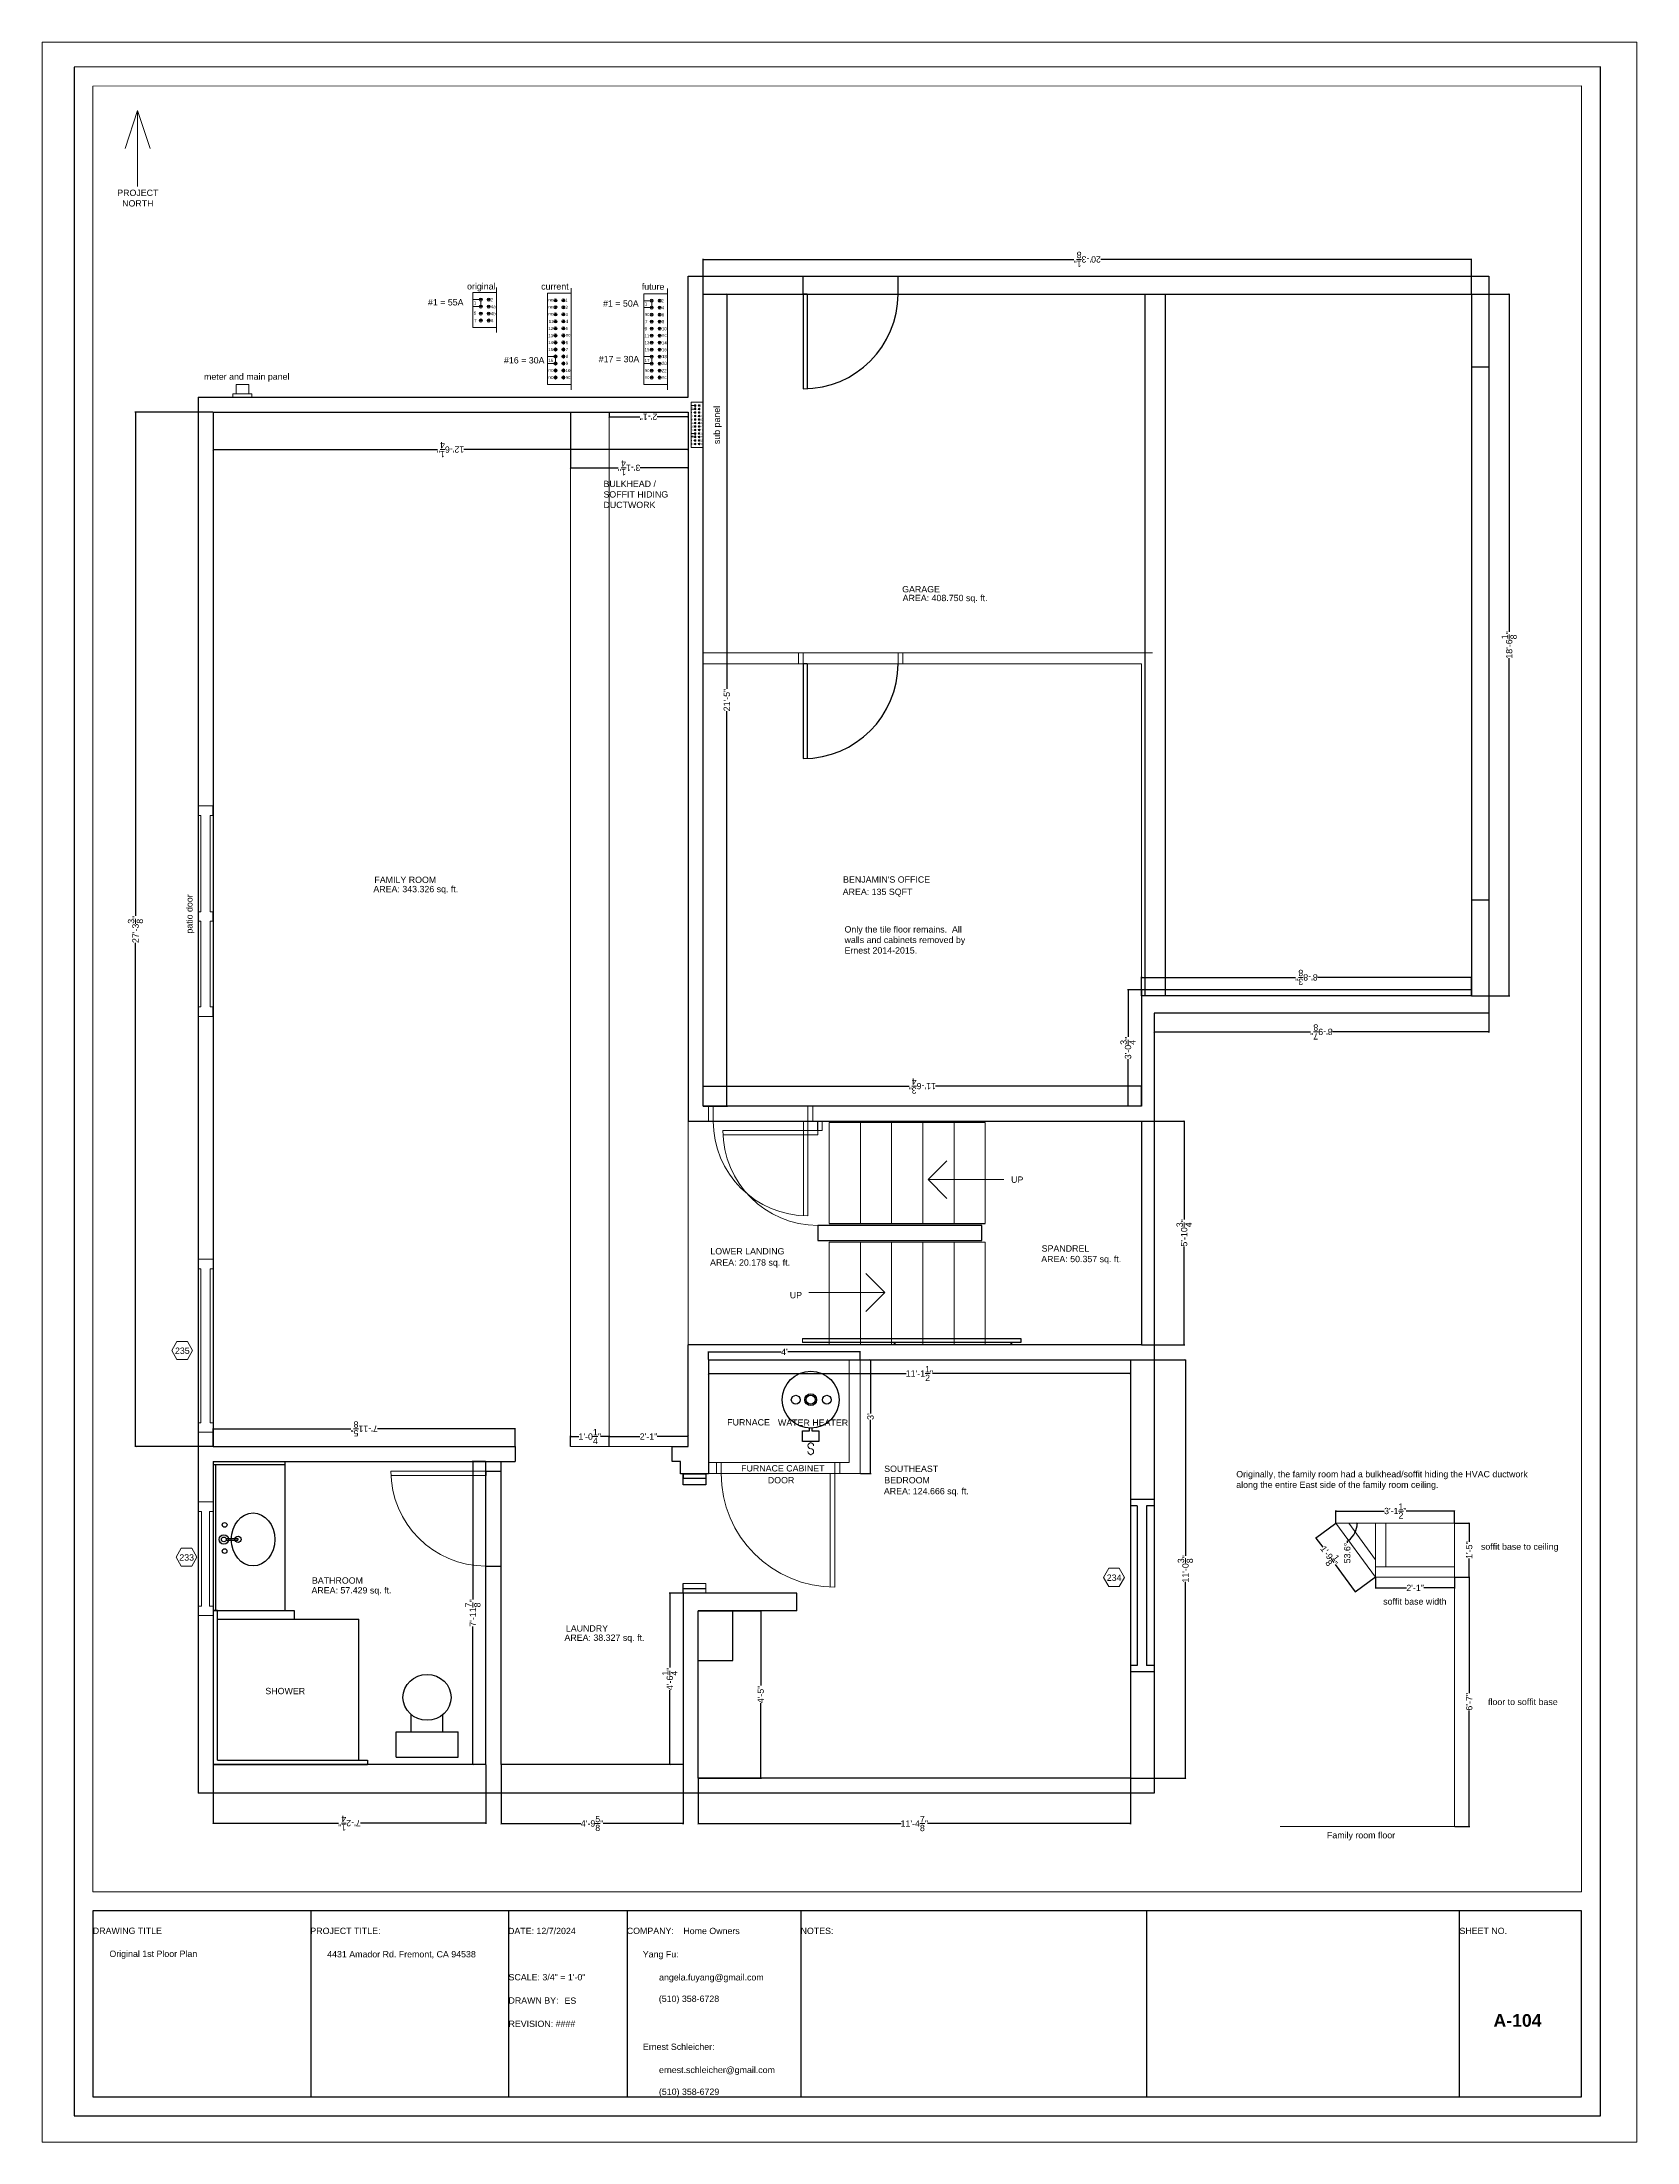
# Paper-space layout 'Layout1' of a CAD drawing. Header units: inches. Extents: x 1 to 9.4, y 0.8 to 11.9.
# The model-space entities are those that its viewports show. They can reach past a viewport. Long polylines and large blocks are cut down to what shows.
import ezdxf

# ---------------------------------------------------------------- set-up
doc = ezdxf.new("R2010")
doc.units = ezdxf.units.IN
doc.header["$MEASUREMENT"] = 0
doc.header["$PDMODE"] = 35
doc.linetypes.add('ACAD_ISO02W100', pattern=[15, 12, -3])
doc.linetypes.add('DASHEDX2', pattern=[1.5, 1, -0.5])
doc.layers.get('0').update_dxf_attribs({"color": 1, "lineweight": 9})
doc.layers.get('Defpoints').update_dxf_attribs({"lineweight": 9})
for name, color, linetype, lineweight in [('00-page-edge', 7, 'Continuous', 9), ('A101-Dimensions', 7, 'Continuous', 9), ('A101-Floorplan-1st-floor', 7, 'Continuous', 9), ('A101-Text', 7, 'Continuous', 9)]:
    doc.layers.add(name, color=color, linetype=linetype, lineweight=lineweight)
doc.layers.add('Title Block', color=7, linetype='Continuous')
doc.layers.add('Title Block Text', color=7, linetype='Continuous')
doc.styles.add('Large', font='Arial Bold.ttf', dxfattribs={"height": 0.375})
doc.styles.add('Small', font='Arial.ttf', dxfattribs={"height": 0.125})
doc.styles.get("Standard").update_dxf_attribs({"font": 'Arial.ttf', "height": 2})
doc.dimstyles.get("Standard").update_dxf_attribs({"dimtxt": 0.18, "dimasz": 0.5, "dimexe": 0.18, "dimexo": 0.0625, "dimgap": 0.09, "dimtad": 0, "dimtoh": 1, "dimdec": 3, "dimzin": 0, "dimdsep": 46, "dimlunit": 4, "dimtxsty": 'Standard', "dimblk": 'ARCHTICK', "dimblk1": 'ARCHTICK', "dimblk2": 'ARCHTICK', "dimcen": 0.09, "dimadec": 1, "dimazin": 0, "dimtfac": 1, "dimtdec": 3, "dimtofl": 0, "dimtmove": 0, "dimatfit": 3, "dimfxl": 1, "dimtolj": 1, "dimtzin": 0, "dimarcsym": 0})

# ---------------------------------------------------------------- blocks, each defined once
blk = doc.blocks.new('L1-bathroom-door')
at = {"layer": 'A101-Floorplan-1st-floor'}
for p, q in [((0, 0), (-30, 0)), ((0, -1.375), (-30, -1.375))]:
    blk.add_line(p, q, dxfattribs=at)
at = {"layer": 'A101-Floorplan-1st-floor', "lineweight": 30}
blk.add_line((0, 0), (0, -1.375), dxfattribs=at)
at = {"layer": 'A101-Floorplan-1st-floor'}
blk.add_arc((0, 0), 30, 180, 270, dxfattribs=at)
blk = doc.blocks.new('L1-bathroom-window')
at = {"layer": 'A101-Floorplan-1st-floor'}
for p, q in [((0, 36), (-4.76, 36)), ((-3.69, 33), (-4.76, 33)), ((-3.69, 3), (-3.69, 33)), ((0, 33), (-1.19, 33)), ((-1.19, 3), (-1.19, 33)), ((-4.76, 3), (-3.69, 3)), ((-4.76, 0), (0, 0)), ((-1.19, 3), (0, 3))]:
    blk.add_line(p, q, dxfattribs=at)
at = {"layer": 'A101-Floorplan-1st-floor', "lineweight": 30}
for p, q in [((-4.76, 36), (-4.76, 33)), ((0, 36), (-0.01, 33)), ((-4.76, 3), (-4.76, 0)), ((-0.01, 3), (0, 0))]:
    blk.add_line(p, q, dxfattribs=at)
blk = doc.blocks.new('L1-family-room-window')
at = {"layer": 'A101-Floorplan-1st-floor'}
for p, q in [((0.01, 54.75), (-4.75, 54.75)), ((-3.93, 51.75), (-4.75, 51.75)), ((-3.93, 3), (-3.93, 51.75)), ((0.01, 51.75), (-0.93, 51.75)), ((-0.93, 3), (-0.93, 51.75)), ((-4.75, 3), (-3.93, 3)), ((-4.75, 0), (0.01, 0)), ((-0.93, 3), (0.01, 3))]:
    blk.add_line(p, q, dxfattribs=at)
at = {"layer": 'A101-Floorplan-1st-floor', "lineweight": 30}
for p, q in [((-4.75, 54.75), (-4.75, 51.75)), ((0.01, 54.75), (0.01, 51.75)), ((-4.75, 3), (-4.75, 0)), ((0, 3), (0.01, 0))]:
    blk.add_line(p, q, dxfattribs=at)
blk = doc.blocks.new('L1-family-room-patio-doors')
at = {"layer": 'A101-Floorplan-1st-floor'}
for p, q in [((0, 66.63), (-4.75, 66.63)), ((-0.07, 66.63), (-0.07, 63.63)), ((-3.93, 63.63), (-4.75, 63.63)), ((-3.93, 33.13), (-3.93, 63.63)), ((-0.93, 33.13), (-0.93, 63.63)), ((0, 63.63), (-0.93, 63.63)), ((-4.75, 33.13), (-3.93, 33.13)), ((-4.75, 30.13), (-3.93, 30.13)), ((-3.93, 3), (-3.93, 30.13)), ((-0.93, 33.13), (0, 33.13)), ((-0.93, 3), (-0.93, 30.13)), ((-0.93, 30.13), (0, 30.13)), ((-0.07, 33.13), (-0.07, 30.13)), ((-4.75, 3), (-3.93, 3)), ((-4.75, 0), (0, 0)), ((-0.93, 3), (0, 3)), ((-0.07, 3), (-0.07, 0))]:
    blk.add_line(p, q, dxfattribs=at)
at = {"layer": 'A101-Floorplan-1st-floor', "lineweight": 30}
for p, q in [((-4.75, 66.63), (-4.75, 63.63)), ((-4.75, 33.13), (-4.75, 30.13)), ((-4.75, 3), (-4.75, 0))]:
    blk.add_line(p, q, dxfattribs=at)
blk = doc.blocks.new('lower-landing-to-garage-door')
at = {"layer": 'A101-Floorplan-1st-floor'}
for p, q in [((30, 0), (28.62, 0)), ((30, 0), (30, -30)), ((28.62, 0), (28.62, -29.97))]:
    blk.add_line(p, q, dxfattribs=at)
blk.add_arc((30, 0), 30, 180, 270, dxfattribs=at)
blk = doc.blocks.new('garage-door-exit-to-trailer')
at = {"layer": 'A101-Floorplan-1st-floor', "lineweight": 30}
for p, q in [((0, 0), (0, -30)), ((1.25, 0), (0, 0)), ((1.25, 0), (1.25, -29.97))]:
    blk.add_line(p, q, dxfattribs=at)
blk.add_arc((0, 0), 30, 270, 0, dxfattribs=at)
blk = doc.blocks.new('spandrel-door')
at = {"layer": 'A101-Floorplan-1st-floor'}
for p, q in [((0, 0), (-30, 0)), ((0, -1.38), (0, 0)), ((0, -1.38), (-29.97, -1.38))]:
    blk.add_line(p, q, dxfattribs=at)
blk.add_arc((0, 0), 30, 180, 270, dxfattribs=at)
blk = doc.blocks.new('L1-toilet')
at = {"lineweight": 30}
for p, q in [((-14.81, 8), (-14.81, 13.4)), ((-4.81, 8), (-4.81, 13.4)), ((-19.63, 0), (-19.63, 8)), ((-19.63, 8), (0, 8)), ((0, 0), (0, 8)), ((-19.63, 0), (0, 0))]:
    blk.add_line(p, q, dxfattribs=at)
blk.add_ellipse((-9.81, 18.88), major_axis=(7.62, 0), ratio=0.95082, dxfattribs=at)
blk = doc.blocks.new('L1-bathroom-sink-faucets-bowl')
at = {"lineweight": 30}
for p, q in [((2.21, 0.25), (5.98, 0.25)), ((5.98, 0.25), (5.98, -0.25)), ((2.21, -0.25), (5.98, -0.25))]:
    blk.add_line(p, q, dxfattribs=at)
for centre, radius in [((1.5, 0), 1.5), ((1.5, 0), 0.75), ((1.75, 4.59), 0.75), ((6, 0), 1), ((1.75, -3.69), 0.75)]:
    blk.add_circle(centre, radius, dxfattribs=at)
blk.add_ellipse((10.75, 0), major_axis=(0, -8.38), ratio=0.820896, dxfattribs=at)
blk = doc.blocks.new('L1-granite-splash-and-counter')
at = {"layer": 'A101-Floorplan-1st-floor', "lineweight": 30}
for p, q in [((0, 0), (22.63, 0)), ((0, 0), (0, -0.88)), ((22.63, 0), (22.63, -47.13)), ((0, -0.88), (22.63, -0.88)), ((0, -0.88), (0, -47.13)), ((0.88, -47.13), (0.88, -0.88)), ((0, -47.13), (0.88, -47.13)), ((0.88, -47.13), (22.63, -47.13))]:
    blk.add_line(p, q, dxfattribs=at)
blk = doc.blocks.new('L1-shower-tiles-and-glass-walls')
at = {"layer": 'A101-Floorplan-1st-floor', "lineweight": 30}
for p, q in [((1.37, 48.75), (0, 48.75)), ((0, 48.75), (0, 48.75)), ((0, 48.75), (0, 0)), ((1.37, 1.37), (1.37, 48.75)), ((1.37, 48.75), (25.62, 48.75)), ((25.62, 48.75), (25.62, 46)), ((1.37, 46), (46.12, 46)), ((46.12, 1.37), (46.12, 46)), ((0, 0), (48.88, 0)), ((1.37, 1.37), (48.88, 1.37)), ((48.88, 1.37), (48.88, 0))]:
    blk.add_line(p, q, dxfattribs=at)
blk = doc.blocks.new('_ArchTick')
at = {"color": 0, "linetype": 'ByBlock', "lineweight": 30, "const_width": 0.15}
blk.add_lwpolyline([(-0.5, -0.5), (0.5, 0.5)], dxfattribs=at)
blk = doc.blocks.new('*D181')
at = {"layer": 'A101-Dimensions', "color": 0, "lineweight": -2, "transparency": 16777216}
for p, q in [((-423.16, 1034.37), (-447.87, 1034.37)), ((-447.69, 1034.37), (-447.69, 874.94)), ((-447.69, 706.97), (-447.69, 866.4)), ((-423.16, 706.97), (-447.87, 706.97))]:
    blk.add_line(p, q, dxfattribs=at)
at = {"layer": 'Defpoints', "color": 0, "lineweight": 5, "transparency": 16777216}
for p in [(-423.1, 1034.37), (-447.69, 706.97), (-423.1, 706.97)]:
    blk.add_point(p, dxfattribs=at)
at = {"layer": 'A101-Dimensions', "color": 0, "lineweight": -2, "transparency": 16777216, "xscale": 0.5, "yscale": 0.5, "zscale": 0.5}
for p, rotation in [((-447.69, 1034.37), 90), ((-447.69, 706.97), 270)]:
    blk.add_blockref('_ArchTick', p, dxfattribs=dict(at, rotation=rotation))
at = {"layer": 'A101-Dimensions', "color": 0, "lineweight": 5, "transparency": 16777216, "insert": (-447.69, 870.67), "char_height": 2, "attachment_point": 5, "rotation": 90}
blk.add_mtext('\\A1;27\'-3{\\H1x;\\S3/8;}"', dxfattribs=at)
blk = doc.blocks.new('*D182')
at = {"layer": 'A101-Dimensions', "color": 0, "lineweight": -2, "transparency": 16777216}
for p, q in [((-423.1, 1034.31), (-423.1, 1022.33)), ((-272.82, 1034.31), (-272.82, 1022.33)), ((-423.1, 1022.51), (-352.15, 1022.51)), ((-272.82, 1022.51), (-343.77, 1022.51))]:
    blk.add_line(p, q, dxfattribs=at)
at = {"layer": 'Defpoints', "color": 0, "lineweight": 5, "transparency": 16777216}
for p in [(-423.1, 1034.37), (-272.82, 1034.37), (-272.82, 1022.51)]:
    blk.add_point(p, dxfattribs=at)
at = {"layer": 'A101-Dimensions', "color": 0, "lineweight": -2, "transparency": 16777216, "xscale": 0.5, "yscale": 0.5, "zscale": 0.5, "rotation": 180}
blk.add_blockref('_ArchTick', (-423.1, 1022.51), dxfattribs=at)
at = {"layer": 'A101-Dimensions', "color": 0, "lineweight": -2, "transparency": 16777216, "xscale": 0.5, "yscale": 0.5, "zscale": 0.5}
blk.add_blockref('_ArchTick', (-272.82, 1022.51), dxfattribs=at)
at = {"layer": 'A101-Dimensions', "color": 0, "lineweight": 5, "transparency": 16777216, "insert": (-347.96, 1022.51), "char_height": 2, "attachment_point": 5, "rotation": 180}
blk.add_mtext('\\A1;12\'-6{\\H1x;\\S1/4;}"', dxfattribs=at)
blk = doc.blocks.new('*D183')
at = {"layer": 'A101-Dimensions', "color": 0, "lineweight": -2, "transparency": 16777216}
for p, q in [((-268.07, 814.81), (-268.07, 821.25)), ((-268.07, 821.07), (-202.88, 821.07)), ((-129.32, 821.07), (-194.5, 821.07)), ((-129.32, 814.81), (-129.32, 821.25))]:
    blk.add_line(p, q, dxfattribs=at)
at = {"layer": 'Defpoints', "color": 0, "lineweight": 5, "transparency": 16777216}
for p in [(-129.32, 821.07), (-268.07, 814.74), (-129.32, 814.74)]:
    blk.add_point(p, dxfattribs=at)
at = {"layer": 'A101-Dimensions', "color": 0, "lineweight": -2, "transparency": 16777216, "xscale": 0.5, "yscale": 0.5, "zscale": 0.5, "rotation": 180}
blk.add_blockref('_ArchTick', (-268.07, 821.07), dxfattribs=at)
at = {"layer": 'A101-Dimensions', "color": 0, "lineweight": -2, "transparency": 16777216, "xscale": 0.5, "yscale": 0.5, "zscale": 0.5}
blk.add_blockref('_ArchTick', (-129.32, 821.07), dxfattribs=at)
at = {"layer": 'A101-Dimensions', "color": 0, "lineweight": 5, "transparency": 16777216, "insert": (-198.69, 821.07), "char_height": 2, "attachment_point": 5, "rotation": 180}
blk.add_mtext('\\A1;11\'-6{\\H1x;\\S3/4;}"', dxfattribs=at)
blk = doc.blocks.new('*D184')
at = {"layer": 'A101-Dimensions', "color": 0, "lineweight": -2, "transparency": 16777216}
for p, q in [((-268.01, 1071.75), (-260.37, 1071.75)), ((-260.55, 1071.75), (-260.55, 946.79)), ((-260.55, 814.74), (-260.55, 939.7)), ((-268.01, 814.74), (-260.37, 814.74))]:
    blk.add_line(p, q, dxfattribs=at)
at = {"layer": 'Defpoints', "color": 0, "lineweight": 5, "transparency": 16777216}
for p in [(-268.07, 1071.75), (-268.07, 814.74), (-260.55, 814.74)]:
    blk.add_point(p, dxfattribs=at)
at = {"layer": 'A101-Dimensions', "color": 0, "lineweight": -2, "transparency": 16777216, "xscale": 0.5, "yscale": 0.5, "zscale": 0.5}
for p, rotation in [((-260.55, 1071.75), 90), ((-260.55, 814.74), 270)]:
    blk.add_blockref('_ArchTick', p, dxfattribs=dict(at, rotation=rotation))
at = {"layer": 'A101-Dimensions', "color": 0, "lineweight": 5, "transparency": 16777216, "insert": (-260.55, 943.25), "char_height": 2, "attachment_point": 5, "rotation": 90}
blk.add_mtext('\\A1;21\'-5"', dxfattribs=at)
blk = doc.blocks.new('*D185')
at = {"layer": 'A101-Dimensions', "color": 0, "lineweight": -2, "transparency": 16777216}
for p, q in [((-423.1, 707.03), (-423.1, 712.74)), ((-423.1, 712.56), (-379.56, 712.56)), ((-327.54, 712.56), (-371.07, 712.56)), ((-327.54, 707.03), (-327.54, 712.74))]:
    blk.add_line(p, q, dxfattribs=at)
at = {"layer": 'Defpoints', "color": 0, "lineweight": 5, "transparency": 16777216}
for p in [(-327.54, 712.56), (-423.1, 706.97), (-327.54, 706.97)]:
    blk.add_point(p, dxfattribs=at)
at = {"layer": 'A101-Dimensions', "color": 0, "lineweight": -2, "transparency": 16777216, "xscale": 0.5, "yscale": 0.5, "zscale": 0.5, "rotation": 180}
blk.add_blockref('_ArchTick', (-423.1, 712.56), dxfattribs=at)
at = {"layer": 'A101-Dimensions', "color": 0, "lineweight": -2, "transparency": 16777216, "xscale": 0.5, "yscale": 0.5, "zscale": 0.5}
blk.add_blockref('_ArchTick', (-327.54, 712.56), dxfattribs=at)
at = {"layer": 'A101-Dimensions', "color": 0, "lineweight": 5, "transparency": 16777216, "insert": (-375.32, 712.56), "char_height": 2, "attachment_point": 5, "rotation": 180}
blk.add_mtext('\\A1;7\'-11{\\H1x;\\S5/8;}"', dxfattribs=at)
blk = doc.blocks.new('*D500')
at = {"layer": 'A101-Dimensions', "color": 0, "lineweight": -2, "transparency": 16777216}
for p, q in [((-132.76, 734.46), (-115.23, 734.46)), ((-115.41, 734.46), (-115.41, 672.42)), ((-115.41, 602.06), (-115.41, 664.11)), ((-132.76, 602.06), (-115.23, 602.06))]:
    blk.add_line(p, q, dxfattribs=at)
at = {"layer": 'Defpoints', "color": 0, "lineweight": 5, "transparency": 16777216}
for p in [(-132.82, 734.46), (-132.82, 602.06), (-115.41, 602.06)]:
    blk.add_point(p, dxfattribs=at)
at = {"layer": 'A101-Dimensions', "color": 0, "lineweight": -2, "transparency": 16777216, "xscale": 0.5, "yscale": 0.5, "zscale": 0.5}
for p, rotation in [((-115.41, 734.46), 90), ((-115.41, 602.06), 270)]:
    blk.add_blockref('_ArchTick', p, dxfattribs=dict(at, rotation=rotation))
at = {"layer": 'A101-Dimensions', "color": 0, "lineweight": 5, "transparency": 16777216, "insert": (-115.41, 668.26), "char_height": 2, "attachment_point": 5, "rotation": 90}
blk.add_mtext('\\A1;11\'-0{\\H1x;\\S3/8;}"', dxfattribs=at)
blk = doc.blocks.new('*D188')
at = {"layer": 'A101-Dimensions', "color": 0, "lineweight": -2, "transparency": 16777216}
for p, q in [((-423.1, 606.27), (-423.1, 587.62)), ((-336.85, 606.27), (-336.85, 587.62)), ((-423.1, 587.8), (-383.47, 587.8)), ((-336.85, 587.8), (-376.48, 587.8))]:
    blk.add_line(p, q, dxfattribs=at)
at = {"layer": 'Defpoints', "color": 0, "lineweight": 5, "transparency": 16777216}
for p in [(-423.1, 606.34), (-336.85, 606.34), (-423.1, 587.8)]:
    blk.add_point(p, dxfattribs=at)
at = {"layer": 'A101-Dimensions', "color": 0, "lineweight": -2, "transparency": 16777216, "xscale": 0.5, "yscale": 0.5, "zscale": 0.5, "rotation": 180}
blk.add_blockref('_ArchTick', (-423.1, 587.8), dxfattribs=at)
at = {"layer": 'A101-Dimensions', "color": 0, "lineweight": -2, "transparency": 16777216, "xscale": 0.5, "yscale": 0.5, "zscale": 0.5}
blk.add_blockref('_ArchTick', (-336.85, 587.8), dxfattribs=at)
at = {"layer": 'A101-Dimensions', "color": 0, "lineweight": 5, "transparency": 16777216, "insert": (-379.97, 587.8), "char_height": 2, "attachment_point": 5, "rotation": 180}
blk.add_mtext('\\A1;7\'-2{\\H1x;\\S1/4;}"', dxfattribs=at)
blk = doc.blocks.new('*D192')
at = {"layer": 'A101-Dimensions', "color": 0, "lineweight": -2, "transparency": 16777216}
for p, q in [((-274.44, 660.59), (-278.78, 660.59)), ((-278.6, 660.59), (-278.6, 637.01)), ((-278.6, 606.34), (-278.6, 629.91)), ((-274.44, 606.34), (-278.78, 606.34))]:
    blk.add_line(p, q, dxfattribs=at)
at = {"layer": 'Defpoints', "color": 0, "lineweight": 5, "transparency": 16777216}
for p in [(-274.38, 660.59), (-278.6, 606.34), (-274.38, 606.34)]:
    blk.add_point(p, dxfattribs=at)
at = {"layer": 'A101-Dimensions', "color": 0, "lineweight": -2, "transparency": 16777216, "xscale": 0.5, "yscale": 0.5, "zscale": 0.5}
for p, rotation in [((-278.6, 660.59), 90), ((-278.6, 606.34), 270)]:
    blk.add_blockref('_ArchTick', p, dxfattribs=dict(at, rotation=rotation))
at = {"layer": 'A101-Dimensions', "color": 0, "lineweight": 5, "transparency": 16777216, "insert": (-278.6, 633.46), "char_height": 2, "attachment_point": 5, "rotation": 90}
blk.add_mtext('\\A1;4\'-6{\\H1x;\\S1/4;}"', dxfattribs=at)
blk = doc.blocks.new('*D193')
at = {"layer": 'A101-Dimensions', "color": 0, "lineweight": -2, "transparency": 16777216}
for p, q in [((-336.91, 702.22), (-341.09, 702.22)), ((-340.91, 702.22), (-340.91, 658.52)), ((-340.91, 606.34), (-340.91, 650.03)), ((-336.91, 606.34), (-341.09, 606.34))]:
    blk.add_line(p, q, dxfattribs=at)
at = {"layer": 'Defpoints', "color": 0, "lineweight": 5, "transparency": 16777216}
for p in [(-340.91, 702.22), (-336.85, 702.22), (-336.85, 606.34)]:
    blk.add_point(p, dxfattribs=at)
at = {"layer": 'A101-Dimensions', "color": 0, "lineweight": -2, "transparency": 16777216, "xscale": 0.5, "yscale": 0.5, "zscale": 0.5}
for p, rotation in [((-340.91, 702.22), 90), ((-340.91, 606.34), 270)]:
    blk.add_blockref('_ArchTick', p, dxfattribs=dict(at, rotation=rotation))
at = {"layer": 'A101-Dimensions', "color": 0, "lineweight": 5, "transparency": 16777216, "insert": (-340.91, 654.28), "char_height": 2, "attachment_point": 5, "rotation": 90}
blk.add_mtext('\\A1;7\'-11{\\H1x;\\S7/8;}"', dxfattribs=at)
blk = doc.blocks.new('*D194')
at = {"layer": 'A101-Dimensions', "color": 0, "lineweight": -2, "transparency": 16777216}
for p, q in [((-268.07, 1071.81), (-268.07, 1082.89)), ((-268.07, 1082.71), (-150.75, 1082.71)), ((-24.89, 1082.71), (-142.21, 1082.71)), ((-24.89, 1071.81), (-24.89, 1082.89))]:
    blk.add_line(p, q, dxfattribs=at)
at = {"layer": 'Defpoints', "color": 0, "lineweight": 5, "transparency": 16777216}
for p in [(-24.89, 1082.71), (-268.07, 1071.75), (-24.89, 1071.75)]:
    blk.add_point(p, dxfattribs=at)
at = {"layer": 'A101-Dimensions', "color": 0, "lineweight": -2, "transparency": 16777216, "xscale": 0.5, "yscale": 0.5, "zscale": 0.5, "rotation": 180}
blk.add_blockref('_ArchTick', (-268.07, 1082.71), dxfattribs=at)
at = {"layer": 'A101-Dimensions', "color": 0, "lineweight": -2, "transparency": 16777216, "xscale": 0.5, "yscale": 0.5, "zscale": 0.5}
blk.add_blockref('_ArchTick', (-24.89, 1082.71), dxfattribs=at)
at = {"layer": 'A101-Dimensions', "color": 0, "lineweight": 5, "transparency": 16777216, "insert": (-146.48, 1082.71), "char_height": 2, "attachment_point": 5, "rotation": 180}
blk.add_mtext('\\A1;20\'-3{\\H1x;\\S1/8;}"', dxfattribs=at)
blk = doc.blocks.new('*D195')
at = {"layer": 'A101-Dimensions', "color": 0, "lineweight": -2, "transparency": 16777216}
for p, q in [((-129.32, 849.66), (-129.32, 855.64)), ((-129.32, 855.46), (-80.58, 855.46)), ((-24.89, 855.46), (-73.63, 855.46)), ((-24.89, 849.66), (-24.89, 855.64))]:
    blk.add_line(p, q, dxfattribs=at)
at = {"layer": 'Defpoints', "color": 0, "lineweight": 5, "transparency": 16777216}
for p in [(-129.32, 855.46), (-129.32, 849.59), (-24.89, 849.59)]:
    blk.add_point(p, dxfattribs=at)
at = {"layer": 'A101-Dimensions', "color": 0, "lineweight": -2, "transparency": 16777216, "xscale": 0.5, "yscale": 0.5, "zscale": 0.5, "rotation": 180}
blk.add_blockref('_ArchTick', (-129.32, 855.46), dxfattribs=at)
at = {"layer": 'A101-Dimensions', "color": 0, "lineweight": -2, "transparency": 16777216, "xscale": 0.5, "yscale": 0.5, "zscale": 0.5}
blk.add_blockref('_ArchTick', (-24.89, 855.46), dxfattribs=at)
at = {"layer": 'A101-Dimensions', "color": 0, "lineweight": 5, "transparency": 16777216, "insert": (-77.1, 855.46), "char_height": 2, "attachment_point": 5, "rotation": 180}
blk.add_mtext('\\A1;8\'-8{\\H1x;\\S3/8;}"', dxfattribs=at)
blk = doc.blocks.new('*D196')
at = {"layer": 'A101-Dimensions', "color": 0, "lineweight": -2, "transparency": 16777216}
for p, q in [((-129.26, 809.99), (-115.64, 809.99)), ((-115.82, 809.99), (-115.82, 778.89)), ((-115.82, 739.21), (-115.82, 770.32)), ((-129.26, 739.21), (-115.64, 739.21))]:
    blk.add_line(p, q, dxfattribs=at)
at = {"layer": 'Defpoints', "color": 0, "lineweight": 5, "transparency": 16777216}
for p in [(-129.32, 809.99), (-129.32, 739.21), (-115.82, 739.21)]:
    blk.add_point(p, dxfattribs=at)
at = {"layer": 'A101-Dimensions', "color": 0, "lineweight": -2, "transparency": 16777216, "xscale": 0.5, "yscale": 0.5, "zscale": 0.5}
for p, rotation in [((-115.82, 809.99), 90), ((-115.82, 739.21), 270)]:
    blk.add_blockref('_ArchTick', p, dxfattribs=dict(at, rotation=rotation))
at = {"layer": 'A101-Dimensions', "color": 0, "lineweight": 5, "transparency": 16777216, "insert": (-115.82, 774.6), "char_height": 2, "attachment_point": 5, "rotation": 90}
blk.add_mtext('\\A1;5\'-10{\\H1x;\\S3/4;}"', dxfattribs=at)
blk = doc.blocks.new('L1-south-stairway-5-steps')
at = {"layer": 'A101-Floorplan-1st-floor', "lineweight": 5}
for p, q in [((-49.375, 0), (0, 0)), ((-49.375, 0), (-49.375, -32.40625)), ((-39.5, 0), (-39.5, -32.40625)), ((-29.625, 0), (-29.625, -32.40625)), ((-19.75, 0), (-19.75, -32.40625)), ((-9.875, 0), (-9.875, -32.40625)), ((0, 0), (0, -32.40625))]:
    blk.add_line(p, q, dxfattribs=at)
blk = doc.blocks.new('L1-south-stairway-handrail')
at = {"layer": 'A101-Floorplan-1st-floor', "lineweight": -3}
for p, q in [((-57.8, 1.25), (11.23, 1.25)), ((11.23, 0), (-57.8, 0)), ((-28.71, -0.75), (-28.71, 0)), ((-28.46, -0.75), (-28.46, 0)), ((8.09, 0), (8.09, -0.75)), ((8.34, 0), (8.34, -0.75)), ((11.23, 1.25), (11.23, 0))]:
    blk.add_line(p, q, dxfattribs=at)
at = {"layer": 'A101-Floorplan-1st-floor', "lineweight": 5}
blk.add_line((-57.8, 1.25), (-57.8, 0), dxfattribs=at)
blk = doc.blocks.new('L1-arrow')
at = {"lineweight": 5}
for p, q in [((188.32, -365.98), (182.32, -359.98)), ((182.32, -365.98), (164.32, -365.98)), ((182.32, -365.98), (188.32, -365.98)), ((188.32, -365.98), (182.32, -371.98))]:
    blk.add_line(p, q, dxfattribs=at)
blk = doc.blocks.new('*D213')
at = {"layer": 'A101-Dimensions', "color": 0, "lineweight": -2, "transparency": 16777216}
for p, q in [((-129.38, 851.5), (-133.75, 851.5)), ((-133.57, 851.5), (-133.57, 836.63)), ((-133.57, 814.74), (-133.57, 829.62)), ((-129.38, 814.74), (-133.75, 814.74))]:
    blk.add_line(p, q, dxfattribs=at)
at = {"layer": 'Defpoints', "color": 0, "lineweight": 5, "transparency": 16777216}
for p in [(-133.57, 851.5), (-129.32, 851.5), (-129.32, 814.74)]:
    blk.add_point(p, dxfattribs=at)
at = {"layer": 'A101-Dimensions', "color": 0, "lineweight": -2, "transparency": 16777216, "xscale": 0.5, "yscale": 0.5, "zscale": 0.5}
for p, rotation in [((-133.57, 851.5), 90), ((-133.57, 814.74), 270)]:
    blk.add_blockref('_ArchTick', p, dxfattribs=dict(at, rotation=rotation))
at = {"layer": 'A101-Dimensions', "color": 0, "lineweight": 5, "transparency": 16777216, "insert": (-133.57, 833.12), "char_height": 2, "attachment_point": 5, "rotation": 90}
blk.add_mtext('\\A1;3\'-0{\\H1x;\\S3/4;}"', dxfattribs=at)
blk = doc.blocks.new('*D214')
at = {"layer": 'A101-Dimensions', "color": 0, "lineweight": -2, "transparency": 16777216}
for p, q in [((-24.82, 1071.75), (-12.76, 1071.75)), ((-12.94, 1071.75), (-12.94, 964.83)), ((-12.94, 849.59), (-12.94, 956.51)), ((-24.82, 849.59), (-12.76, 849.59))]:
    blk.add_line(p, q, dxfattribs=at)
at = {"layer": 'Defpoints', "color": 0, "lineweight": 5, "transparency": 16777216}
for p in [(-24.89, 1071.75), (-24.89, 849.59), (-12.94, 849.59)]:
    blk.add_point(p, dxfattribs=at)
at = {"layer": 'A101-Dimensions', "color": 0, "lineweight": -2, "transparency": 16777216, "xscale": 0.5, "yscale": 0.5, "zscale": 0.5}
for p, rotation in [((-12.94, 1071.75), 90), ((-12.94, 849.59), 270)]:
    blk.add_blockref('_ArchTick', p, dxfattribs=dict(at, rotation=rotation))
at = {"layer": 'A101-Dimensions', "color": 0, "lineweight": 5, "transparency": 16777216, "insert": (-12.94, 960.67), "char_height": 2, "attachment_point": 5, "rotation": 90}
blk.add_mtext('\\A1;18\'-6{\\H1x;\\S1/8;}"', dxfattribs=at)
blk = doc.blocks.new('L1-south-east-bedroom-window')
at = {"layer": 'A101-Floorplan-1st-floor', "lineweight": -3}
for p, q in [((7.5, 54.5), (0, 54.5)), ((0, 54.5), (0, 52.5)), ((7.5, 54.5), (7.5, 52.5)), ((2.15, 52.5), (0, 52.5)), ((2.15, 52.5), (2.13, 2)), ((5.1, 52.5), (5.12, 2)), ((7.5, 52.5), (5.1, 52.5)), ((2.13, 2), (0, 2)), ((0, 2), (0, 0)), ((7.5, 0), (0, 0)), ((7.5, 2), (5.12, 2)), ((7.5, 2), (7.5, 0))]:
    blk.add_line(p, q, dxfattribs=at)
blk = doc.blocks.new('*D454')
at = {"layer": 'A101-Text', "color": 0, "lineweight": -2, "transparency": 16777216}
for p, q in [((-125.32, 844.03), (-125.32, 838.03)), ((-125.32, 838.21), (-75.83, 838.21)), ((-19.39, 838.21), (-68.88, 838.21)), ((-19.39, 844.03), (-19.39, 838.03))]:
    blk.add_line(p, q, dxfattribs=at)
at = {"layer": 'Defpoints', "color": 0, "lineweight": 5, "transparency": 16777216}
for p in [(-125.32, 844.09), (-125.32, 838.21), (-19.39, 844.09)]:
    blk.add_point(p, dxfattribs=at)
at = {"layer": 'A101-Text', "color": 0, "lineweight": -2, "transparency": 16777216, "xscale": 0.5, "yscale": 0.5, "zscale": 0.5, "rotation": 180}
blk.add_blockref('_ArchTick', (-125.32, 838.21), dxfattribs=at)
at = {"layer": 'A101-Text', "color": 0, "lineweight": -2, "transparency": 16777216, "xscale": 0.5, "yscale": 0.5, "zscale": 0.5}
blk.add_blockref('_ArchTick', (-19.39, 838.21), dxfattribs=at)
at = {"layer": 'A101-Text', "color": 0, "lineweight": 5, "transparency": 16777216, "insert": (-72.35, 838.21), "char_height": 2, "attachment_point": 5, "rotation": 180}
blk.add_mtext('\\A1;8\'-9{\\H1x;\\S7/8;}"', dxfattribs=at)
blk = doc.blocks.new('north-arrow')
at = {"layer": '00-page-edge', "lineweight": 5}
for points in [[(-3.99, -12), (0, 0), (4, -12)], [(0, 0), (0, -12), (0, -24)]]:
    blk.add_lwpolyline(points, dxfattribs=at)
blk = doc.blocks.new('*D492')
at = {"layer": 'A101-Dimensions', "color": 0, "lineweight": -2, "transparency": 16777216}
for p, q in [((-67.81, 682.66), (-74.24, 677.92)), ((-74.09, 678.02), (-71.94, 675.1)), ((-61.53, 661.01), (-67.92, 669.66)), ((-55.25, 665.65), (-61.68, 660.9))]:
    blk.add_line(p, q, dxfattribs=at)
at = {"layer": 'Defpoints', "color": 0, "lineweight": 5, "transparency": 16777216}
for p in [(-74.09, 678.02), (-67.76, 682.7), (-55.2, 665.69)]:
    blk.add_point(p, dxfattribs=at)
at = {"layer": 'A101-Dimensions', "color": 0, "lineweight": -2, "transparency": 16777216, "xscale": 0.5, "yscale": 0.5, "zscale": 0.5}
for p, rotation in [((-74.09, 678.02), 126.4443669097484), ((-61.53, 661.01), 306.4443669097485)]:
    blk.add_blockref('_ArchTick', p, dxfattribs=dict(at, rotation=rotation))
at = {"layer": 'A101-Dimensions', "color": 0, "lineweight": 5, "transparency": 16777216, "insert": (-69.93, 672.38), "char_height": 2, "attachment_point": 5, "rotation": 306.44437}
blk.add_mtext('\\A1;1\'-9{\\H1x;\\S1/8;}"', dxfattribs=at)
blk = doc.blocks.new('*D493')
at = {"layer": 'A101-Dimensions', "color": 0, "lineweight": -2, "transparency": 16777216}
for p, q in [((-55.2, 665.63), (-55.2, 662.04)), ((-30.2, 665.63), (-30.2, 662.04)), ((-55.2, 662.22), (-45.46, 662.22)), ((-30.2, 662.22), (-39.93, 662.22))]:
    blk.add_line(p, q, dxfattribs=at)
at = {"layer": 'Defpoints', "color": 0, "lineweight": 5, "transparency": 16777216}
for p in [(-55.2, 665.69), (-30.2, 665.69), (-55.2, 662.22)]:
    blk.add_point(p, dxfattribs=at)
at = {"layer": 'A101-Dimensions', "color": 0, "lineweight": -2, "transparency": 16777216, "xscale": 0.5, "yscale": 0.5, "zscale": 0.5, "rotation": 180}
blk.add_blockref('_ArchTick', (-55.2, 662.22), dxfattribs=at)
at = {"layer": 'A101-Dimensions', "color": 0, "lineweight": -2, "transparency": 16777216, "xscale": 0.5, "yscale": 0.5, "zscale": 0.5}
blk.add_blockref('_ArchTick', (-30.2, 662.22), dxfattribs=at)
at = {"layer": 'A101-Dimensions', "color": 0, "lineweight": 5, "transparency": 16777216, "insert": (-42.7, 662.22), "char_height": 2, "attachment_point": 5}
blk.add_mtext('\\A1;2\'-1"', dxfattribs=at)
blk = doc.blocks.new('*D494')
at = {"layer": 'A101-Dimensions', "color": 0, "lineweight": -2, "transparency": 16777216}
for p, q in [((-67.76, 682.76), (-67.76, 686.76)), ((-67.76, 686.58), (-52.45, 686.58)), ((-30.2, 686.58), (-45.5, 686.58)), ((-30.2, 682.76), (-30.2, 686.76))]:
    blk.add_line(p, q, dxfattribs=at)
at = {"layer": 'Defpoints', "color": 0, "lineweight": 5, "transparency": 16777216}
for p in [(-30.2, 686.58), (-67.76, 682.7), (-30.2, 682.7)]:
    blk.add_point(p, dxfattribs=at)
at = {"layer": 'A101-Dimensions', "color": 0, "lineweight": -2, "transparency": 16777216, "xscale": 0.5, "yscale": 0.5, "zscale": 0.5, "rotation": 180}
blk.add_blockref('_ArchTick', (-67.76, 686.58), dxfattribs=at)
at = {"layer": 'A101-Dimensions', "color": 0, "lineweight": -2, "transparency": 16777216, "xscale": 0.5, "yscale": 0.5, "zscale": 0.5}
blk.add_blockref('_ArchTick', (-30.2, 686.58), dxfattribs=at)
at = {"layer": 'A101-Dimensions', "color": 0, "lineweight": 5, "transparency": 16777216, "insert": (-48.98, 686.58), "char_height": 2, "attachment_point": 5}
blk.add_mtext('\\A1;3\'-1{\\H1x;\\S1/2;}"', dxfattribs=at)
blk = doc.blocks.new('*D495')
at = {"layer": 'A101-Floorplan-1st-floor', "color": 0, "lineweight": -2, "transparency": 16777216}
for p, q in [((-30.13, 665.69), (-25.39, 665.69)), ((-25.57, 665.69), (-25.57, 628.95)), ((-25.57, 586.7), (-25.57, 623.44)), ((-30.13, 586.7), (-25.39, 586.7))]:
    blk.add_line(p, q, dxfattribs=at)
at = {"layer": 'Defpoints', "color": 0, "lineweight": 5, "transparency": 16777216}
for p in [(-30.2, 665.69), (-30.2, 586.7), (-25.57, 586.7)]:
    blk.add_point(p, dxfattribs=at)
at = {"layer": 'A101-Floorplan-1st-floor', "color": 0, "lineweight": -2, "transparency": 16777216, "xscale": 0.5, "yscale": 0.5, "zscale": 0.5}
for p, rotation in [((-25.57, 665.69), 90), ((-25.57, 586.7), 270)]:
    blk.add_blockref('_ArchTick', p, dxfattribs=dict(at, rotation=rotation))
at = {"layer": 'A101-Floorplan-1st-floor', "color": 0, "lineweight": 5, "transparency": 16777216, "insert": (-25.57, 626.19), "char_height": 2, "attachment_point": 5, "rotation": 90}
blk.add_mtext('\\A1;6\'-7"', dxfattribs=at)
blk = doc.blocks.new('*D496')
at = {"layer": 'A101-Floorplan-1st-floor', "color": 0, "lineweight": -2, "transparency": 16777216}
for p, q in [((-30.13, 682.7), (-25.41, 682.7)), ((-25.59, 682.7), (-25.59, 676.85)), ((-25.59, 665.69), (-25.59, 671.54)), ((-30.13, 665.69), (-25.41, 665.69))]:
    blk.add_line(p, q, dxfattribs=at)
at = {"layer": 'Defpoints', "color": 0, "lineweight": 5, "transparency": 16777216}
for p in [(-30.2, 682.7), (-25.59, 682.7), (-30.2, 665.69)]:
    blk.add_point(p, dxfattribs=at)
at = {"layer": 'A101-Floorplan-1st-floor', "color": 0, "lineweight": -2, "transparency": 16777216, "xscale": 0.5, "yscale": 0.5, "zscale": 0.5}
for p, rotation in [((-25.59, 682.7), 90), ((-25.59, 665.69), 270)]:
    blk.add_blockref('_ArchTick', p, dxfattribs=dict(at, rotation=rotation))
at = {"layer": 'A101-Floorplan-1st-floor', "color": 0, "lineweight": 5, "transparency": 16777216, "insert": (-25.59, 674.19), "char_height": 2, "attachment_point": 5, "rotation": 90}
blk.add_mtext('\\A1;1\'-5"', dxfattribs=at)
blk = doc.blocks.new('*D498')
at = {"layer": 'A101-Floorplan-1st-floor', "color": 0, "lineweight": -2, "transparency": 16777216}
for p, q in [((-310.04, 1034.31), (-310.04, 1016.55)), ((-272.82, 1034.31), (-272.82, 1016.55)), ((-310.04, 1016.73), (-294.94, 1016.73)), ((-272.82, 1016.73), (-287.92, 1016.73))]:
    blk.add_line(p, q, dxfattribs=at)
at = {"layer": 'Defpoints', "color": 0, "lineweight": 5, "transparency": 16777216}
for p in [(-310.04, 1034.37), (-272.82, 1034.37), (-272.82, 1016.73)]:
    blk.add_point(p, dxfattribs=at)
at = {"layer": 'A101-Floorplan-1st-floor', "color": 0, "lineweight": -2, "transparency": 16777216, "xscale": 0.5, "yscale": 0.5, "zscale": 0.5, "rotation": 180}
blk.add_blockref('_ArchTick', (-310.04, 1016.73), dxfattribs=at)
at = {"layer": 'A101-Floorplan-1st-floor', "color": 0, "lineweight": -2, "transparency": 16777216, "xscale": 0.5, "yscale": 0.5, "zscale": 0.5}
blk.add_blockref('_ArchTick', (-272.82, 1016.73), dxfattribs=at)
at = {"layer": 'A101-Floorplan-1st-floor', "color": 0, "lineweight": 5, "transparency": 16777216, "insert": (-291.43, 1016.73), "char_height": 2, "attachment_point": 5, "rotation": 180}
blk.add_mtext('\\A1;3\'-1{\\H1x;\\S1/4;}"', dxfattribs=at)
blk = doc.blocks.new('*D499')
at = {"layer": 'A101-Floorplan-1st-floor', "color": 0, "lineweight": -2, "transparency": 16777216}
for p, q in [((-297.82, 1034.31), (-297.82, 1032.69)), ((-297.82, 1032.87), (-288.08, 1032.87)), ((-272.82, 1032.87), (-282.55, 1032.87)), ((-272.82, 1034.31), (-272.82, 1032.69))]:
    blk.add_line(p, q, dxfattribs=at)
at = {"layer": 'Defpoints', "color": 0, "lineweight": 5, "transparency": 16777216}
for p in [(-297.82, 1034.37), (-297.82, 1032.87), (-272.82, 1034.37)]:
    blk.add_point(p, dxfattribs=at)
at = {"layer": 'A101-Floorplan-1st-floor', "color": 0, "lineweight": -2, "transparency": 16777216, "xscale": 0.5, "yscale": 0.5, "zscale": 0.5, "rotation": 180}
blk.add_blockref('_ArchTick', (-297.82, 1032.87), dxfattribs=at)
at = {"layer": 'A101-Floorplan-1st-floor', "color": 0, "lineweight": -2, "transparency": 16777216, "xscale": 0.5, "yscale": 0.5, "zscale": 0.5}
blk.add_blockref('_ArchTick', (-272.82, 1032.87), dxfattribs=at)
at = {"layer": 'A101-Floorplan-1st-floor', "color": 0, "lineweight": 5, "transparency": 16777216, "insert": (-285.32, 1032.87), "char_height": 2, "attachment_point": 5, "rotation": 180}
blk.add_mtext('\\A1;2\'-1"', dxfattribs=at)
blk = doc.blocks.new('*D501')
at = {"layer": 'A101-Dimensions', "color": 0, "lineweight": -2, "transparency": 16777216}
blk.add_line((-64.18, 677.01), (-64.18, 676.51), dxfattribs=at)
for start, end in [(306.44437, 360), (302.18198, 306.44437)]:
    blk.add_arc((-67.76, 682.7), 6.72, start, end, dxfattribs=at)
at = {"layer": 'Defpoints', "color": 0, "lineweight": 5, "transparency": 16777216}
for p in [(-67.76, 682.7), (-67.76, 682.7), (-61.36, 680.64), (-30.2, 682.7), (-55.2, 665.69)]:
    blk.add_point(p, dxfattribs=at)
at = {"layer": 'A101-Dimensions', "color": 0, "lineweight": -2, "transparency": 16777216, "xscale": 0.5, "yscale": 0.5, "zscale": 0.5}
for p, rotation in [((-61.04, 682.7), 89.9999999999999), ((-63.77, 677.29), 216.4443669097483)]:
    blk.add_blockref('_ArchTick', p, dxfattribs=dict(at, rotation=rotation))
at = {"layer": 'A101-Dimensions', "color": 0, "lineweight": 5, "transparency": 16777216, "insert": (-64.18, 673.29), "char_height": 2, "attachment_point": 5, "rotation": 90}
blk.add_mtext('\\A1;53.6°', dxfattribs=at)
blk = doc.blocks.new('*D504')
at = {"layer": 'A101-Dimensions', "color": 0, "lineweight": -2, "transparency": 16777216}
for p, q in [((-218.26, 734.46), (-214.88, 734.46)), ((-215.06, 734.46), (-215.06, 717.47)), ((-215.06, 698.46), (-215.06, 715.45)), ((-218.26, 698.46), (-214.88, 698.46))]:
    blk.add_line(p, q, dxfattribs=at)
at = {"layer": 'Defpoints', "color": 0, "lineweight": 5, "transparency": 16777216}
for p in [(-218.32, 734.46), (-218.32, 698.46), (-215.06, 698.46)]:
    blk.add_point(p, dxfattribs=at)
at = {"layer": 'A101-Dimensions', "color": 0, "lineweight": -2, "transparency": 16777216, "xscale": 0.5, "yscale": 0.5, "zscale": 0.5}
for p, rotation in [((-215.06, 734.46), 90), ((-215.06, 698.46), 270)]:
    blk.add_blockref('_ArchTick', p, dxfattribs=dict(at, rotation=rotation))
at = {"layer": 'A101-Dimensions', "color": 0, "lineweight": 5, "transparency": 16777216, "insert": (-215.06, 716.46), "char_height": 2, "attachment_point": 5, "rotation": 90}
blk.add_mtext("\\A1;3'", dxfattribs=at)
blk = doc.blocks.new('old-furnace-cabinet-door')
at = {"lineweight": 5}
for p, q in [((-1.5, 35.97), (-1.5, 0)), ((0, 36), (0, 0)), ((0, 0), (-36, 0)), ((-1.5, 0), (0, 0))]:
    blk.add_line(p, q, dxfattribs=at)
blk.add_arc((0, 0), 36, 90, 180, dxfattribs=at)
blk = doc.blocks.new('sub-panel-30a+50a')
at = {"layer": 'A101-Floorplan-1st-floor', "lineweight": 5}
for p, q in [((-3.75, -14.38), (-3.75, 0)), ((-3.75, 0), (0, 0)), ((0, -15.19), (0, 0.81)), ((-2.5, -1.11), (-3.75, -1.11)), ((-3.75, -2.21), (-2.5, -2.21)), ((-2.75, -1.11), (-2.25, -1.11)), ((-2.75, -2.21), (-2.25, -2.21)), ((-2.75, -3.32), (-2.25, -3.32)), ((-2.5, -1.36), (-2.5, -0.86)), ((-2.5, -2.21), (-2.5, -1.11)), ((-2.5, -2.46), (-2.5, -1.96)), ((-2.5, -3.57), (-2.5, -3.07)), ((-1.5, -1.11), (-1, -1.11)), ((-1.5, -2.21), (-1, -2.21)), ((-1.5, -3.32), (-1, -3.32)), ((-1.25, -1.36), (-1.25, -0.86)), ((-1.25, -2.46), (-1.25, -1.96)), ((-1.25, -3.57), (-1.25, -3.07)), ((-2.75, -4.42), (-2.25, -4.42)), ((-2.75, -5.53), (-2.25, -5.53)), ((-2.75, -6.64), (-2.25, -6.64)), ((-2.5, -4.67), (-2.5, -4.17)), ((-2.5, -5.78), (-2.5, -5.28)), ((-2.5, -6.89), (-2.5, -6.39)), ((-1.5, -4.42), (-1, -4.42)), ((-1.5, -5.53), (-1, -5.53)), ((-1.5, -6.64), (-1, -6.64)), ((-1.25, -4.67), (-1.25, -4.17)), ((-1.25, -5.78), (-1.25, -5.28)), ((-1.25, -6.89), (-1.25, -6.39)), ((-2.5, -9.96), (-3.75, -9.96)), ((-3.75, -9.96), (-3.75, -11.06)), ((-2.75, -7.74), (-2.25, -7.74)), ((-2.75, -8.85), (-2.25, -8.85)), ((-2.75, -9.96), (-2.25, -9.96)), ((-2.5, -7.99), (-2.5, -7.49)), ((-2.5, -9.1), (-2.5, -8.6)), ((-2.5, -10.21), (-2.5, -9.71)), ((-2.5, -11.06), (-2.5, -9.96)), ((-1.5, -7.74), (-1, -7.74)), ((-1.5, -8.85), (-1, -8.85)), ((-1.5, -9.96), (-1, -9.96)), ((-1.25, -7.99), (-1.25, -7.49)), ((-1.25, -9.1), (-1.25, -8.6)), ((-1.25, -10.21), (-1.25, -9.71)), ((-3.75, -11.06), (-2.5, -11.06)), ((-2.75, -11.06), (-2.25, -11.06)), ((-2.75, -12.17), (-2.25, -12.17)), ((-2.75, -13.27), (-2.25, -13.27)), ((-2.5, -11.31), (-2.5, -10.81)), ((-2.5, -12.42), (-2.5, -11.92)), ((-2.5, -13.52), (-2.5, -13.02)), ((-1.5, -11.06), (-1, -11.06)), ((-1.5, -12.17), (-1, -12.17)), ((-1.5, -13.27), (-1, -13.27)), ((-1.25, -11.31), (-1.25, -10.81)), ((-1.25, -12.42), (-1.25, -11.92)), ((-1.25, -13.52), (-1.25, -13.02)), ((-3.75, -14.38), (0, -14.38))]:
    blk.add_line(p, q, dxfattribs=at)
for centre in [(-2.5, -1.11), (-2.5, -2.21), (-2.5, -3.32), (-1.25, -1.11), (-1.25, -2.21), (-1.25, -3.32), (-2.5, -4.42), (-2.5, -5.53), (-2.5, -6.64), (-1.25, -4.42), (-1.25, -5.53), (-1.25, -6.64), (-2.5, -7.74), (-2.5, -8.85), (-2.5, -9.96), (-1.25, -7.74), (-1.25, -8.85), (-1.25, -9.96), (-2.5, -11.06), (-2.5, -12.17), (-2.5, -13.27), (-1.25, -11.06), (-1.25, -12.17), (-1.25, -13.27)]:
    blk.add_circle(centre, 0.25, dxfattribs=at)
at = {"layer": 'A101-Floorplan-1st-floor', "lineweight": 5, "style": 'Small'}
for s, p in [('nc', (-3.61, -3.49)), ('1', (-3.6, -1.88)), ('2', (-0.98, -1.36)), ('4', (-0.92, -2.47)), ('6', (-0.92, -3.59)), ('9', (-3.63, -5.79)), ('11', (-3.65, -6.92)), ('7', (-3.57, -4.7)), ('8', (-0.9, -4.67)), ('10', (-0.91, -5.79)), ('nc', (-0.88, -6.81)), ('13', (-3.64, -8)), ('15', (-3.64, -9.11)), ('14', (-0.9, -8.02)), ('16', (-0.89, -9.11)), ('18', (-0.87, -10.2)), ('nc', (-3.62, -13.46)), ('17', (-3.63, -10.82)), ('nc', (-3.61, -12.36)), ('22', (-0.92, -12.42)), ('nc', (-0.89, -13.46)), ('20', (-0.88, -11.28))]:
    blk.add_text(s, height=0.5, dxfattribs=at).set_placement(p)
blk = doc.blocks.new('sub-panel-30a')
at = {"layer": 'A101-Floorplan-1st-floor', "lineweight": 5}
for p, q in [((-3.75, -14.38), (-3.75, 0)), ((-3.75, 0), (0, 0)), ((0, -15.19), (0, 0.81)), ((-2.75, -1.11), (-2.25, -1.11)), ((-2.75, -2.21), (-2.25, -2.21)), ((-2.5, -1.36), (-2.5, -0.86)), ((-2.5, -2.46), (-2.5, -1.96)), ((-2.5, -3.57), (-2.5, -3.07)), ((-1.5, -1.11), (-1, -1.11)), ((-1.5, -2.21), (-1, -2.21)), ((-1.25, -1.36), (-1.25, -0.86)), ((-1.25, -2.46), (-1.25, -1.96)), ((-1.25, -3.57), (-1.25, -3.07)), ((-2.75, -3.32), (-2.25, -3.32)), ((-2.75, -4.42), (-2.25, -4.42)), ((-2.75, -5.53), (-2.25, -5.53)), ((-2.5, -4.67), (-2.5, -4.17)), ((-2.5, -5.78), (-2.5, -5.28)), ((-2.5, -6.89), (-2.5, -6.39)), ((-1.5, -3.32), (-1, -3.32)), ((-1.5, -4.42), (-1, -4.42)), ((-1.5, -5.53), (-1, -5.53)), ((-1.25, -4.67), (-1.25, -4.17)), ((-1.25, -5.78), (-1.25, -5.28)), ((-1.25, -6.89), (-1.25, -6.39)), ((-2.75, -6.64), (-2.25, -6.64)), ((-2.75, -7.74), (-2.25, -7.74)), ((-2.75, -8.85), (-2.25, -8.85)), ((-2.5, -7.99), (-2.5, -7.49)), ((-2.5, -9.1), (-2.5, -8.6)), ((-2.5, -10.21), (-2.5, -9.71)), ((-1.5, -6.64), (-1, -6.64)), ((-1.5, -7.74), (-1, -7.74)), ((-1.5, -8.85), (-1, -8.85)), ((-1.25, -7.99), (-1.25, -7.49)), ((-1.25, -9.1), (-1.25, -8.6)), ((-1.25, -10.21), (-1.25, -9.71)), ((-2.5, -9.96), (-3.75, -9.96)), ((-3.75, -9.96), (-3.75, -11.06)), ((-3.75, -11.06), (-2.5, -11.06)), ((-2.75, -9.96), (-2.25, -9.96)), ((-2.75, -11.06), (-2.25, -11.06)), ((-2.75, -12.17), (-2.25, -12.17)), ((-2.5, -11.06), (-2.5, -9.96)), ((-2.5, -11.31), (-2.5, -10.81)), ((-2.5, -12.42), (-2.5, -11.92)), ((-2.5, -13.52), (-2.5, -13.02)), ((-1.5, -9.96), (-1, -9.96)), ((-1.5, -11.06), (-1, -11.06)), ((-1.5, -12.17), (-1, -12.17)), ((-1.25, -11.31), (-1.25, -10.81)), ((-1.25, -12.42), (-1.25, -11.92)), ((-1.25, -13.52), (-1.25, -13.02)), ((-3.75, -14.38), (0, -14.38)), ((-2.75, -13.27), (-2.25, -13.27)), ((-1.5, -13.27), (-1, -13.27))]:
    blk.add_line(p, q, dxfattribs=at)
for centre in [(-2.5, -1.11), (-2.5, -2.21), (-2.5, -3.32), (-1.25, -1.11), (-1.25, -2.21), (-1.25, -3.32), (-2.5, -4.42), (-2.5, -5.53), (-2.5, -6.64), (-1.25, -4.42), (-1.25, -5.53), (-1.25, -6.64), (-2.5, -7.74), (-2.5, -8.85), (-2.5, -9.96), (-1.25, -7.74), (-1.25, -8.85), (-1.25, -9.96), (-2.5, -11.06), (-2.5, -12.17), (-2.5, -13.27), (-1.25, -11.06), (-1.25, -12.17), (-1.25, -13.27)]:
    blk.add_circle(centre, 0.25, dxfattribs=at)
at = {"layer": 'A101-Floorplan-1st-floor', "lineweight": 5, "style": 'Small'}
for s, p in [('nc', (-3.62, -1.28)), ('nc', (-3.62, -2.39)), ('nc', (-3.61, -3.49)), ('1', (-0.98, -1.36)), ('3', (-0.92, -3.59)), ('2', (-0.92, -2.47)), ('13', (-3.65, -6.92)), ('12', (-3.63, -5.79)), ('11', (-3.57, -4.7)), ('4', (-0.9, -4.67)), ('5', (-0.91, -5.79)), ('nc', (-0.88, -6.81)), ('14', (-3.64, -8)), ('15', (-3.64, -9.11)), ('6', (-0.9, -8.02)), ('7', (-0.89, -9.11)), ('8', (-0.87, -10.2)), ('nc', (-3.62, -13.46)), ('16', (-3.63, -10.82)), ('nc', (-3.61, -12.36)), ('10', (-0.92, -12.42)), ('9', (-0.88, -11.28)), ('nc', (-0.89, -13.46))]:
    blk.add_text(s, height=0.5, dxfattribs=at).set_placement(p)
blk = doc.blocks.new('*D534')
at = {"layer": 'A101-Dimensions', "color": 0, "lineweight": -2, "transparency": 16777216}
for p, q in [((-266.32, 734.52), (-266.32, 737.09)), ((-266.32, 736.91), (-243.37, 736.91)), ((-218.32, 736.91), (-241.27, 736.91)), ((-218.32, 734.52), (-218.32, 737.09))]:
    blk.add_line(p, q, dxfattribs=at)
at = {"layer": 'Defpoints', "color": 0, "lineweight": 5, "transparency": 16777216}
for p in [(-266.32, 736.91), (-266.32, 734.46), (-218.32, 734.46)]:
    blk.add_point(p, dxfattribs=at)
at = {"layer": 'A101-Dimensions', "color": 0, "lineweight": -2, "transparency": 16777216, "xscale": 0.5, "yscale": 0.5, "zscale": 0.5, "rotation": 180}
blk.add_blockref('_ArchTick', (-266.32, 736.91), dxfattribs=at)
at = {"layer": 'A101-Dimensions', "color": 0, "lineweight": -2, "transparency": 16777216, "xscale": 0.5, "yscale": 0.5, "zscale": 0.5}
blk.add_blockref('_ArchTick', (-218.32, 736.91), dxfattribs=at)
at = {"layer": 'A101-Dimensions', "color": 0, "lineweight": 5, "transparency": 16777216, "insert": (-242.32, 736.91), "char_height": 2, "attachment_point": 5}
blk.add_mtext("\\A1;4'", dxfattribs=at)
blk = doc.blocks.new('*D536')
at = {"layer": 'A101-Dimensions', "color": 0, "lineweight": -2, "transparency": 16777216}
for p, q in [((-266.32, 734.4), (-266.32, 729.92)), ((-132.82, 734.4), (-132.82, 729.92)), ((-266.32, 730.1), (-203.73, 730.1)), ((-132.82, 730.1), (-195.41, 730.1))]:
    blk.add_line(p, q, dxfattribs=at)
at = {"layer": 'Defpoints', "color": 0, "lineweight": 5, "transparency": 16777216}
for p in [(-266.32, 734.46), (-132.82, 734.46), (-132.82, 730.1)]:
    blk.add_point(p, dxfattribs=at)
at = {"layer": 'A101-Dimensions', "color": 0, "lineweight": -2, "transparency": 16777216, "xscale": 0.5, "yscale": 0.5, "zscale": 0.5, "rotation": 180}
blk.add_blockref('_ArchTick', (-266.32, 730.1), dxfattribs=at)
at = {"layer": 'A101-Dimensions', "color": 0, "lineweight": -2, "transparency": 16777216, "xscale": 0.5, "yscale": 0.5, "zscale": 0.5}
blk.add_blockref('_ArchTick', (-132.82, 730.1), dxfattribs=at)
at = {"layer": 'A101-Dimensions', "color": 0, "lineweight": 5, "transparency": 16777216, "insert": (-199.57, 730.1), "char_height": 2, "attachment_point": 5}
blk.add_mtext('\\A1;11\'-1{\\H1x;\\S1/2;}"', dxfattribs=at)
blk = doc.blocks.new('*D537')
at = {"layer": 'A101-Dimensions', "color": 0, "lineweight": -2, "transparency": 16777216}
for p, q in [((-269.63, 602), (-269.63, 587.47)), ((-132.82, 602), (-132.82, 587.47)), ((-269.63, 587.65), (-205.38, 587.65)), ((-132.82, 587.65), (-197.07, 587.65))]:
    blk.add_line(p, q, dxfattribs=at)
at = {"layer": 'Defpoints', "color": 0, "lineweight": 5, "transparency": 16777216}
for p in [(-269.63, 602.06), (-132.82, 602.06), (-269.63, 587.65)]:
    blk.add_point(p, dxfattribs=at)
at = {"layer": 'A101-Dimensions', "color": 0, "lineweight": -2, "transparency": 16777216, "xscale": 0.5, "yscale": 0.5, "zscale": 0.5, "rotation": 180}
blk.add_blockref('_ArchTick', (-269.63, 587.65), dxfattribs=at)
at = {"layer": 'A101-Dimensions', "color": 0, "lineweight": -2, "transparency": 16777216, "xscale": 0.5, "yscale": 0.5, "zscale": 0.5}
blk.add_blockref('_ArchTick', (-132.82, 587.65), dxfattribs=at)
at = {"layer": 'A101-Dimensions', "color": 0, "lineweight": 5, "transparency": 16777216, "insert": (-201.22, 587.65), "char_height": 2, "attachment_point": 5}
blk.add_mtext('\\A1;11\'-4{\\H1x;\\S7/8;}"', dxfattribs=at)
blk = doc.blocks.new('*D538')
at = {"layer": 'A101-Dimensions', "color": 0, "lineweight": -2, "transparency": 16777216}
for p, q in [((-269.57, 655), (-249.63, 655)), ((-249.81, 655), (-249.81, 631.32)), ((-249.81, 602.06), (-249.81, 625.74)), ((-269.57, 602.06), (-249.63, 602.06))]:
    blk.add_line(p, q, dxfattribs=at)
at = {"layer": 'Defpoints', "color": 0, "lineweight": 5, "transparency": 16777216}
for p in [(-269.63, 655), (-249.81, 655), (-269.63, 602.06)]:
    blk.add_point(p, dxfattribs=at)
at = {"layer": 'A101-Dimensions', "color": 0, "lineweight": -2, "transparency": 16777216, "xscale": 0.5, "yscale": 0.5, "zscale": 0.5}
for p, rotation in [((-249.81, 655), 90), ((-249.81, 602.06), 270)]:
    blk.add_blockref('_ArchTick', p, dxfattribs=dict(at, rotation=rotation))
at = {"layer": 'A101-Dimensions', "color": 0, "lineweight": 5, "transparency": 16777216, "insert": (-249.81, 628.53), "char_height": 2, "attachment_point": 5, "rotation": 90}
blk.add_mtext('\\A1;4\'-5"', dxfattribs=at)
blk = doc.blocks.new('*D539')
at = {"layer": 'A101-Dimensions', "color": 0, "lineweight": -2, "transparency": 16777216}
for p, q in [((-331.97, 606.27), (-331.97, 587.51)), ((-274.38, 606.27), (-274.38, 587.51)), ((-331.97, 587.69), (-306.7, 587.69)), ((-274.38, 587.69), (-299.66, 587.69))]:
    blk.add_line(p, q, dxfattribs=at)
at = {"layer": 'Defpoints', "color": 0, "lineweight": 5, "transparency": 16777216}
for p in [(-331.97, 606.34), (-274.38, 606.34), (-331.97, 587.69)]:
    blk.add_point(p, dxfattribs=at)
at = {"layer": 'A101-Dimensions', "color": 0, "lineweight": -2, "transparency": 16777216, "xscale": 0.5, "yscale": 0.5, "zscale": 0.5, "rotation": 180}
blk.add_blockref('_ArchTick', (-331.97, 587.69), dxfattribs=at)
at = {"layer": 'A101-Dimensions', "color": 0, "lineweight": -2, "transparency": 16777216, "xscale": 0.5, "yscale": 0.5, "zscale": 0.5}
blk.add_blockref('_ArchTick', (-274.38, 587.69), dxfattribs=at)
at = {"layer": 'A101-Dimensions', "color": 0, "lineweight": 5, "transparency": 16777216, "insert": (-303.18, 587.69), "char_height": 2, "attachment_point": 5}
blk.add_mtext('\\A1;4\'-9{\\H1x;\\S5/8;}"', dxfattribs=at)
blk = doc.blocks.new('*D540')
at = {"layer": 'A101-Dimensions', "color": 0, "lineweight": -2, "transparency": 16777216}
for p, q in [((-297.82, 707.03), (-297.82, 710.32)), ((-297.82, 710.14), (-288.08, 710.14)), ((-272.82, 710.14), (-282.55, 710.14)), ((-272.82, 707.03), (-272.82, 710.32))]:
    blk.add_line(p, q, dxfattribs=at)
at = {"layer": 'Defpoints', "color": 0, "lineweight": 5, "transparency": 16777216}
for p in [(-297.82, 706.97), (-272.82, 710.14), (-272.82, 706.97)]:
    blk.add_point(p, dxfattribs=at)
at = {"layer": 'A101-Dimensions', "color": 0, "lineweight": -2, "transparency": 16777216, "xscale": 0.5, "yscale": 0.5, "zscale": 0.5, "rotation": 180}
blk.add_blockref('_ArchTick', (-297.82, 710.14), dxfattribs=at)
at = {"layer": 'A101-Dimensions', "color": 0, "lineweight": -2, "transparency": 16777216, "xscale": 0.5, "yscale": 0.5, "zscale": 0.5}
blk.add_blockref('_ArchTick', (-272.82, 710.14), dxfattribs=at)
at = {"layer": 'A101-Dimensions', "color": 0, "lineweight": 5, "transparency": 16777216, "insert": (-285.32, 710.14), "char_height": 2, "attachment_point": 5}
blk.add_mtext('\\A1;2\'-1"', dxfattribs=at)
blk = doc.blocks.new('*D541')
at = {"layer": 'A101-Dimensions', "color": 0, "lineweight": -2, "transparency": 16777216}
for p, q in [((-310.04, 707.03), (-310.04, 710.32)), ((-310.04, 710.14), (-307.34, 710.14)), ((-297.82, 710.14), (-300.52, 710.14)), ((-297.82, 707.03), (-297.82, 710.32))]:
    blk.add_line(p, q, dxfattribs=at)
at = {"layer": 'Defpoints', "color": 0, "lineweight": 5, "transparency": 16777216}
for p in [(-310.04, 706.97), (-297.82, 710.14), (-297.82, 706.97)]:
    blk.add_point(p, dxfattribs=at)
at = {"layer": 'A101-Dimensions', "color": 0, "lineweight": -2, "transparency": 16777216, "xscale": 0.5, "yscale": 0.5, "zscale": 0.5, "rotation": 180}
blk.add_blockref('_ArchTick', (-310.04, 710.14), dxfattribs=at)
at = {"layer": 'A101-Dimensions', "color": 0, "lineweight": -2, "transparency": 16777216, "xscale": 0.5, "yscale": 0.5, "zscale": 0.5}
blk.add_blockref('_ArchTick', (-297.82, 710.14), dxfattribs=at)
at = {"layer": 'A101-Dimensions', "color": 0, "lineweight": 5, "transparency": 16777216, "insert": (-303.93, 710.14), "char_height": 2, "attachment_point": 5}
blk.add_mtext('\\A1;1\'-0{\\H1x;\\S1/4;}"', dxfattribs=at)

msp = doc.modelspace()

# ---------------------------------------------------------------- linework, layer by layer
at = {"layer": '00-page-edge', "lineweight": -3}
msp.add_line((16.0019, 1137.6614), (16, 1137.6614), dxfattribs=at)
msp.add_lwpolyline([(16, 1143.6614), (-467.1368, 1143.5061), (-467.1368, 495.1368), (16, 495.1368)], close=True, dxfattribs=at)
at = {"layer": '00-page-edge'}
msp.add_lwpolyline([(10, 1137.6595), (-461.1368, 1137.5081), (-461.1368, 566.0496), (10, 566.0496)], close=True, dxfattribs=at)
at = {"layer": 'A101-Floorplan-1st-floor', "lineweight": -3}
for p, q in [((-272.8181, 1039.1248), (-272.8181, 1077.4373)), ((-272.8181, 1077.4373), (-19.386, 1077.4373)), ((-236.3507, 1071.7498), (-236.3507, 1077.4373)), ((-206.3547, 1071.7498), (-206.3547, 1077.4373)), ((-19.386, 1077.4373), (-19.386, 844.0935)), ((-24.886, 1048.7498), (-19.386, 1048.7498)), ((-427.8493, 1039.1248), (-272.8181, 1039.1248)), ((-427.8493, 1039.1248), (-427.8493, 597.3138)), ((-423.0993, 1034.3748), (-423.0993, 706.9685)), ((-423.0993, 1034.3748), (-272.8181, 1034.3748)), ((-272.8181, 1034.3748), (-272.8181, 809.9929)), ((-24.886, 880.0623), (-19.386, 880.0623)), ((-19.386, 844.0935), (-125.3195, 844.0935)), ((-125.3195, 844.0935), (-125.3195, 597.3138)), ((-272.8181, 809.9929), (-129.3181, 809.9929)), ((-231.7667, 806.9929), (-231.7667, 809.9929)), ((-129.3181, 809.9929), (-129.3181, 739.2116)), ((-228.132, 777.6179), (-178.757, 777.6179)), ((-272.8181, 706.9685), (-272.8181, 739.2116)), ((-129.3181, 739.2116), (-272.8181, 739.2116)), ((-266.3181, 734.4616), (-266.3181, 698.3679)), ((-266.3181, 734.4616), (-132.8181, 734.4616)), ((-132.8181, 734.4616), (-132.8181, 602.0638)), ((-423.0993, 706.9685), (-327.5368, 706.9685)), ((-327.5368, 706.9685), (-327.5368, 702.2185)), ((-277.8806, 702.2185), (-277.8806, 706.9685)), ((-277.8806, 706.9685), (-272.8181, 706.9685)), ((-423.0993, 702.2185), (-423.0993, 606.3366)), ((-423.0993, 702.2185), (-327.5368, 702.2185)), ((-336.8493, 606.3366), (-336.8493, 702.2185)), ((-336.8493, 699.156), (-331.9743, 699.156)), ((-331.9743, 606.3366), (-331.9743, 702.2185)), ((-331.9743, 699.156), (-331.9743, 702.2185)), ((-275.1931, 702.2185), (-277.8806, 702.2185)), ((-275.1931, 698.3679), (-275.1931, 702.2185)), ((-266.3181, 698.3679), (-275.1931, 698.3679)), ((-274.3806, 698.3679), (-274.3806, 696.8679)), ((-274.3806, 698.3679), (-267.1306, 698.3679)), ((-274.3806, 694.8679), (-274.3806, 698.3679)), ((-267.1306, 698.3679), (-267.1306, 694.8679)), ((-267.1306, 696.8679), (-274.3806, 696.8679)), ((-267.1306, 694.8679), (-274.3806, 694.8679)), ((-336.8493, 669.156), (-331.9743, 669.156)), ((-274.3806, 660.5866), (-274.3806, 663.5866)), ((-274.3806, 662.0866), (-267.1306, 662.0866)), ((-238.3806, 660.5866), (-274.3806, 660.5866)), ((-274.3806, 660.5866), (-274.3806, 606.3366)), ((-267.1306, 660.5866), (-274.3806, 660.5866)), ((-238.3806, 655.0013), (-238.3806, 660.5866)), ((-238.3806, 655.0013), (-269.6306, 655.0013)), ((-269.6306, 602.0638), (-269.6306, 655.0013)), ((-258.6306, 639.2201), (-258.6306, 655.0013)), ((-269.6306, 639.2201), (-258.6306, 639.2201)), ((-336.8493, 606.3366), (-423.0993, 606.3366)), ((-274.3806, 606.3366), (-331.9743, 606.3366)), ((-132.8181, 602.0638), (-269.6306, 602.0638)), ((-125.3195, 597.3138), (-427.8493, 597.3138))]:
    msp.add_line(p, q, dxfattribs=at)
at = {"layer": 'A101-Floorplan-1st-floor', "lineweight": 5}
for p, q in [((-340.8881, 1061.2011), (-340.8881, 1072.2011)), ((-340.8881, 1072.2011), (-333.3876, 1072.2011)), ((-338.3879, 1069.4886), (-338.3879, 1070.4887)), ((-335.8878, 1069.4886), (-335.8878, 1070.4887)), ((-333.3876, 1059.5761), (-333.3876, 1073.8162)), ((-338.3879, 1069.9887), (-340.8881, 1069.9887)), ((-340.8881, 1067.7762), (-338.3879, 1067.7762)), ((-338.888, 1069.9887), (-337.8879, 1069.9887)), ((-338.888, 1067.7762), (-337.8879, 1067.7762)), ((-338.888, 1065.5638), (-337.8879, 1065.5638)), ((-338.3879, 1067.7762), (-338.3879, 1069.9887)), ((-338.3879, 1067.2762), (-338.3879, 1068.2763)), ((-338.3879, 1065.0638), (-338.3879, 1066.0638)), ((-338.3879, 1062.8513), (-338.3879, 1063.8514)), ((-336.3878, 1069.9887), (-335.3877, 1069.9887)), ((-336.3878, 1067.7762), (-335.3877, 1067.7762)), ((-336.3878, 1065.5638), (-335.3877, 1065.5638)), ((-335.8878, 1067.2762), (-335.8878, 1068.2763)), ((-335.8878, 1065.0638), (-335.8878, 1066.0638)), ((-335.8878, 1062.8513), (-335.8878, 1063.8514)), ((-340.8881, 1061.2011), (-333.3876, 1061.2011)), ((-338.888, 1063.3514), (-337.8879, 1063.3514)), ((-336.3878, 1063.3514), (-335.3877, 1063.3514)), ((-416.8493, 1039.1248), (-416.8493, 1040.1248)), ((-416.8493, 1040.1248), (-410.8493, 1040.1248)), ((-415.8493, 1040.1248), (-415.8493, 1043.1248)), ((-415.8493, 1043.1248), (-411.8493, 1043.1248)), ((-411.8493, 1043.1248), (-411.8493, 1040.1248)), ((-410.8493, 1040.1248), (-410.8493, 1039.1248)), ((-271.8181, 1023.1873), (-271.8181, 1037.5673)), ((-271.8181, 1037.5673), (-268.0681, 1037.5673)), ((-268.0681, 1022.3748), (-268.0681, 1038.3748)), ((-270.5681, 1036.4611), (-271.8181, 1036.4611)), ((-271.8181, 1035.355), (-270.5681, 1035.355)), ((-270.8181, 1036.4611), (-270.3181, 1036.4611)), ((-270.8181, 1035.355), (-270.3181, 1035.355)), ((-270.8181, 1034.2488), (-270.3181, 1034.2488)), ((-270.8181, 1033.1427), (-270.3181, 1033.1427)), ((-270.8181, 1032.0365), (-270.3181, 1032.0365)), ((-270.8181, 1030.9304), (-270.3181, 1030.9304)), ((-270.5681, 1036.2111), (-270.5681, 1036.7111)), ((-270.5681, 1035.355), (-270.5681, 1036.4611)), ((-270.5681, 1035.105), (-270.5681, 1035.605)), ((-270.5681, 1033.9988), (-270.5681, 1034.4988)), ((-270.5681, 1032.8927), (-270.5681, 1033.3927)), ((-270.5681, 1031.7865), (-270.5681, 1032.2865)), ((-270.5681, 1030.6804), (-270.5681, 1031.1804)), ((-269.5681, 1036.4611), (-269.0681, 1036.4611)), ((-269.5681, 1035.355), (-269.0681, 1035.355)), ((-269.5681, 1034.2488), (-269.0681, 1034.2488)), ((-269.5681, 1033.1427), (-269.0681, 1033.1427)), ((-269.5681, 1032.0365), (-269.0681, 1032.0365)), ((-269.5681, 1030.9304), (-269.0681, 1030.9304)), ((-269.3181, 1036.2111), (-269.3181, 1036.7111)), ((-269.3181, 1035.105), (-269.3181, 1035.605)), ((-269.3181, 1033.9988), (-269.3181, 1034.4988)), ((-269.3181, 1032.8927), (-269.3181, 1033.3927)), ((-269.3181, 1031.7865), (-269.3181, 1032.2865)), ((-269.3181, 1030.6804), (-269.3181, 1031.1804)), ((-270.5681, 1027.6119), (-271.8181, 1027.6119)), ((-271.8181, 1027.6119), (-271.8181, 1026.5058)), ((-271.8181, 1026.5058), (-270.5681, 1026.5058)), ((-270.8181, 1029.8242), (-270.3181, 1029.8242)), ((-270.8181, 1028.7181), (-270.3181, 1028.7181)), ((-270.8181, 1027.6119), (-270.3181, 1027.6119)), ((-270.8181, 1026.5058), (-270.3181, 1026.5058)), ((-270.8181, 1025.3996), (-270.3181, 1025.3996)), ((-270.8181, 1024.2935), (-270.3181, 1024.2935)), ((-270.5681, 1029.5742), (-270.5681, 1030.0742)), ((-270.5681, 1028.4681), (-270.5681, 1028.9681)), ((-270.5681, 1027.3619), (-270.5681, 1027.8619)), ((-270.5681, 1026.5058), (-270.5681, 1027.6119)), ((-270.5681, 1026.2558), (-270.5681, 1026.7558)), ((-270.5681, 1025.1496), (-270.5681, 1025.6496)), ((-270.5681, 1024.0435), (-270.5681, 1024.5435)), ((-269.5681, 1029.8242), (-269.0681, 1029.8242)), ((-269.5681, 1028.7181), (-269.0681, 1028.7181)), ((-269.5681, 1027.6119), (-269.0681, 1027.6119)), ((-269.5681, 1026.5058), (-269.0681, 1026.5058)), ((-269.5681, 1025.3996), (-269.0681, 1025.3996)), ((-269.5681, 1024.2935), (-269.0681, 1024.2935)), ((-269.3181, 1029.5742), (-269.3181, 1030.0742)), ((-269.3181, 1028.4681), (-269.3181, 1028.9681)), ((-269.3181, 1027.3619), (-269.3181, 1027.8619)), ((-269.3181, 1026.2558), (-269.3181, 1026.7558)), ((-269.3181, 1025.1496), (-269.3181, 1025.6496)), ((-269.3181, 1024.0435), (-269.3181, 1024.5435)), ((-271.8181, 1023.1873), (-268.0681, 1023.1873)), ((-268.0681, 958.2429), (-125.8181, 958.2429)), ((-237.8507, 954.7429), (-237.8507, 958.2429)), ((-236.3507, 954.7429), (-236.3507, 958.2429)), ((-206.3547, 954.7429), (-206.3547, 958.2429)), ((-204.8547, 954.7429), (-204.8547, 958.2429)), ((-272.8181, 809.9929), (-272.8181, 811.3679)), ((-266.3806, 814.7429), (-266.3806, 809.9929)), ((-264.8806, 814.7429), (-264.8806, 809.9929)), ((-234.849, 809.9929), (-234.849, 814.7429)), ((-233.349, 809.9929), (-233.349, 814.7429)), ((-231.7667, 806.9929), (-230.3917, 806.9929)), ((-230.3917, 806.9929), (-230.3917, 809.9929)), ((-178.757, 809.5554), (-228.132, 809.5554)), ((-228.132, 777.6179), (-228.132, 809.5554)), ((-218.257, 777.6179), (-218.257, 809.5554)), ((-208.382, 777.6179), (-208.382, 809.5554)), ((-198.507, 777.6179), (-198.507, 809.5554)), ((-188.632, 777.6179), (-188.632, 809.5554)), ((-178.757, 777.6179), (-178.757, 809.5554)), ((-221.8181, 734.4616), (-221.8181, 701.9616)), ((-218.3181, 734.4616), (-218.3181, 698.4616)), ((-266.3181, 701.9616), (-221.8181, 701.9616)), ((-263.8181, 701.9616), (-263.8181, 698.4616)), ((-262.3181, 701.9616), (-262.3181, 698.4616)), ((-226.3181, 701.9616), (-226.3181, 698.4616)), ((-224.8181, 701.9616), (-224.8181, 698.4616)), ((-30.1964, 682.6998), (-67.7589, 682.6998)), ((-67.7589, 682.6998), (-30.1964, 682.6998)), ((-30.1964, 665.688), (-30.1964, 682.6998)), ((-30.1964, 682.6998), (-30.1964, 586.6998)), ((-274.3806, 663.5866), (-267.1306, 663.5866)), ((-267.1306, 663.5866), (-267.1306, 660.5866))]:
    msp.add_line(p, q, dxfattribs=at)
at = {"layer": 'A101-Floorplan-1st-floor', "linetype": 'ACAD_ISO02W100', "lineweight": -3}
for p, q in [((-128.1931, 849.5935), (-128.1931, 1071.7498)), ((-121.6931, 849.5935), (-121.6931, 1071.7498)), ((-24.886, 851.4998), (-129.3181, 851.4998))]:
    msp.add_line(p, q, dxfattribs=at)
at = {"layer": 'A101-Floorplan-1st-floor', "color": 1, "lineweight": 5}
for p, q in [((-310.0423, 1034.3748), (-310.0423, 706.9685)), ((-297.8181, 1034.3748), (-297.8181, 706.9685)), ((-272.8181, 1034.3748), (-272.8181, 706.9685)), ((-310.0423, 706.9685), (-297.8181, 706.9685)), ((-297.8181, 706.9685), (-272.8181, 706.9685)), ((-55.1964, 665.688), (-67.7589, 682.6998)), ((-30.1964, 665.688), (-55.1964, 665.688)), ((-30.1964, 665.688), (-30.1964, 586.6998)), ((-30.1964, 586.6998), (-85.4443, 586.6998))]:
    msp.add_line(p, q, dxfattribs=at)
at = {"layer": 'A101-Floorplan-1st-floor'}
for p, q in [((-233.9838, 708.1456), (-233.9838, 708.5512)), ((-233.9838, 704.4682), (-233.9838, 704.2297))]:
    msp.add_line(p, q, dxfattribs=at)
at = {"layer": 'A101-Floorplan-1st-floor', "linetype": 'DASHEDX2', "lineweight": 5}
for p, q in [((-55.1964, 671.159), (-63.7188, 682.6998)), ((-55.1964, 665.688), (-55.1964, 682.6998)), ((-51.9464, 668.938), (-51.9464, 682.6998)), ((-30.1964, 668.938), (-55.1964, 668.938))]:
    msp.add_line(p, q, dxfattribs=at)
at = {"layer": 'A101-Floorplan-1st-floor', "lineweight": -3}
for points in [[(-129.3181, 851.4998), (-129.3181, 814.7429), (-268.0681, 814.7429), (-268.0681, 1071.7498), (-24.886, 1071.7498), (-24.886, 849.5935), (-129.3181, 849.5935)], [(-233.6088, 712.8012), (-233.6088, 711.9411), (-231.4213, 711.9411), (-231.4213, 708.5512), (-236.5463, 708.5512), (-236.5463, 711.9411), (-234.3588, 711.9411), (-234.3588, 712.8012)]]:
    msp.add_lwpolyline(points, dxfattribs=at)
at = {"layer": 'A101-Floorplan-1st-floor', "lineweight": 5}
for points in [[(-129.3181, 954.7429), (-129.3181, 814.7429), (-268.0681, 814.7429), (-268.0681, 954.7429)], [(-218.3181, 698.4616), (-218.3181, 734.4616), (-266.3181, 734.4616), (-266.3181, 698.4616)]]:
    msp.add_lwpolyline(points, close=True, dxfattribs=at)
at = {"layer": 'A101-Floorplan-1st-floor', "lineweight": -3}
msp.add_lwpolyline([(-231.7667, 772.2429), (-179.8696, 772.2429), (-179.8696, 776.9929), (-231.7667, 776.9929)], close=True, dxfattribs=at)
at = {"layer": 'A101-Floorplan-1st-floor'}
for points in [[(-434.5736, 740.276), (-436.2216, 737.4215), (-434.5736, 734.5671), (-431.2776, 734.5671), (-429.6295, 737.4215), (-431.2776, 740.276)], [(-433.1969, 674.8531), (-434.8449, 671.9987), (-433.1969, 669.1442), (-429.9009, 669.1442), (-428.2529, 671.9987), (-429.9009, 674.8531)], [(-139.6681, 668.4389), (-141.3161, 665.5845), (-139.6681, 662.73), (-136.3721, 662.73), (-134.7241, 665.5845), (-136.3721, 668.4389)]]:
    msp.add_lwpolyline(points, close=True, dxfattribs=at)
at = {"layer": 'A101-Floorplan-1st-floor', "lineweight": 5}
for centre, radius in [((-338.3879, 1069.9887), 0.5), ((-335.8878, 1069.9887), 0.5), ((-338.3879, 1067.7762), 0.5), ((-338.3879, 1065.5638), 0.5), ((-338.3879, 1063.3514), 0.5), ((-335.8878, 1067.7762), 0.5), ((-335.8878, 1065.5638), 0.5), ((-335.8878, 1063.3514), 0.5), ((-270.5681, 1036.4611), 0.25), ((-270.5681, 1035.355), 0.25), ((-270.5681, 1034.2488), 0.25), ((-270.5681, 1033.1427), 0.25), ((-270.5681, 1032.0365), 0.25), ((-270.5681, 1030.9304), 0.25), ((-269.3181, 1036.4611), 0.25), ((-269.3181, 1035.355), 0.25), ((-269.3181, 1034.2488), 0.25), ((-269.3181, 1033.1427), 0.25), ((-269.3181, 1032.0365), 0.25), ((-269.3181, 1030.9304), 0.25), ((-270.5681, 1029.8242), 0.25), ((-270.5681, 1028.7181), 0.25), ((-270.5681, 1027.6119), 0.25), ((-270.5681, 1026.5058), 0.25), ((-270.5681, 1025.3996), 0.25), ((-270.5681, 1024.2935), 0.25), ((-269.3181, 1029.8242), 0.25), ((-269.3181, 1028.7181), 0.25), ((-269.3181, 1027.6119), 0.25), ((-269.3181, 1026.5058), 0.25), ((-269.3181, 1025.3996), 0.25), ((-269.3181, 1024.2935), 0.25)]:
    msp.add_circle(centre, radius, dxfattribs=at)
at = {"layer": 'A101-Floorplan-1st-floor', "lineweight": -3}
for centre, radius in [((-233.9838, 721.8012), 9), ((-238.7377, 721.8012), 1.3886), ((-233.9838, 721.8012), 1.8761), ((-233.9838, 721.8012), 1.4488), ((-228.884, 721.8012), 1.3881)]:
    msp.add_circle(centre, radius, dxfattribs=at)
at = {"layer": 'A101-Floorplan-1st-floor'}
for centre, start, end in [((-233.9838, 707.2296), 0, 180), ((-233.9838, 707.2161), 180, 270), ((-233.9838, 705.3842), 180, 90)]:
    msp.add_arc(centre, 0.916, start, end, dxfattribs=at)
at = {"layer": 'Title Block'}
for p, q in [((-392.1553, 560.0496), (-392.1553, 501.1368)), ((-329.59, 560.0496), (-329.59, 501.1368)), ((-292.0953, 560.0496), (-292.0953, 501.1368)), ((-237.0877, 560.0496), (-237.0877, 501.1368)), ((-127.6502, 501.1368), (-127.6502, 560.0496)), ((-28.614, 501.1368), (-28.614, 560.0496))]:
    msp.add_line(p, q, dxfattribs=at)
at = {"layer": 'Title Block', "lineweight": -3}
msp.add_lwpolyline([(10, 560.0496), (-461.1368, 560.0496), (-461.1368, 501.1368), (10, 501.1368)], close=True, dxfattribs=at)

# ---------------------------------------------------------------- block references
at = {"lineweight": 5}
for name, p, xscale, yscale, zscale in [('sub-panel-30a', (-309.7538, 1071.9813), 2.008348776021863, 2.008348776021863, 2.008348776021863), ('sub-panel-30a+50a', (-279.3089, 1071.8563), 2.00012218895135, 2.00012218895135, 2.00012218895135)]:
    msp.add_blockref(name, p, dxfattribs=dict(at, xscale=xscale, yscale=yscale, zscale=zscale))
at = {"lineweight": -3}
for name, p in [('garage-door-exit-to-trailer', (-236.3507, 1071.7498)), ('garage-door-exit-to-trailer', (-236.3507, 954.7429)), ('L1-bathroom-door', (-336.8493, 699.156)), ('L1-shower-tiles-and-glass-walls', (-423.0993, 606.3366))]:
    msp.add_blockref(name, p, dxfattribs=at)
at = {"lineweight": 5}
for name, p in [('L1-south-stairway-5-steps', (-178.757, 771.6179)), ('L1-south-stairway-handrail', (-178.757, 739.9616))]:
    msp.add_blockref(name, p, dxfattribs=at)
at = {"layer": '00-page-edge', "lineweight": 5}
msp.add_blockref('north-arrow', (-447.014, 1129.8347), dxfattribs=at)
at = {"layer": 'A101-Floorplan-1st-floor', "lineweight": -3}
for name, p in [('L1-family-room-patio-doors', (-423.0993, 843.1197)), ('lower-landing-to-garage-door', (-264.849, 809.9929)), ('spandrel-door', (-231.7667, 806.9929)), ('L1-family-room-window', (-423.0993, 711.4998)), ('L1-granite-splash-and-counter', (-423.0993, 702.2185)), ('L1-bathroom-window', (-423.0938, 653.469)), ('L1-bathroom-sink-faucets-bowl', (-421.2243, 677.5866)), ('L1-toilet', (-345.5993, 608.7116))]:
    msp.add_blockref(name, p, dxfattribs=at)
at = {"layer": 'A101-Floorplan-1st-floor', "lineweight": 5, "rotation": 180}
msp.add_blockref('L1-arrow', (-8.5434, 425.4809), dxfattribs=at)
at = {"layer": 'A101-Floorplan-1st-floor', "lineweight": 5}
for name, p in [('L1-arrow', (-398.8661, 1121.7454)), ('L1-south-east-bedroom-window', (-132.8181, 635.6804))]:
    msp.add_blockref(name, p, dxfattribs=at)
at = {"layer": 'A101-Floorplan-1st-floor', "lineweight": 5, "xscale": -1, "rotation": 180}
msp.add_blockref('old-furnace-cabinet-door', (-226.3181, 698.4616), dxfattribs=at)

# ---------------------------------------------------------------- texts
at = {"layer": '00-page-edge', "lineweight": 5, "insert": (-446.9466, 1102.1093), "char_height": 2, "attachment_point": 5}
msp.add_mtext_dynamic_manual_height_columns('PROJECT\\PNORTH', width=33.772132, gutter_width=2.5, heights=[0], dxfattribs=at)
at = {"layer": 'A101-Dimensions', "lineweight": 5}
for s, p in [('soffit base to ceiling', (-21.8737, 674.3072)), ('soffit base width', (-52.8126, 656.9458)), ('floor to soffit base', (-19.6256, 625.1545))]:
    msp.add_text(s, height=2, dxfattribs=at).set_placement(p)
at = {"layer": 'A101-Floorplan-1st-floor', "lineweight": 5, "style": 'Small'}
for s, height, p in [('2', 1.0001, (-335.3553, 1069.4832)), ('5', 1.0001, (-340.5992, 1065.2119)), ('1', 1.0001, (-340.595, 1068.4323)), ('7', 1.0001, (-340.5213, 1062.7994)), ('4b', 1.00006, (-335.2373, 1065.0304)), ('4a', 1.00006, (-335.2298, 1067.2687)), ('6', 1.0001, (-335.1924, 1062.853)), ('9', 0.5, (-271.6945, 1031.7815)), ('11', 0.5, (-271.7149, 1030.6468)), ('nc', 0.5, (-271.6737, 1034.0729)), ('1', 0.5, (-271.6716, 1035.683)), ('7', 0.5, (-271.6347, 1032.8667)), ('2', 0.5, (-269.0519, 1036.2084)), ('4', 0.5, (-268.9891, 1035.1013)), ('6', 0.5, (-268.9929, 1033.9822)), ('8', 0.5, (-268.9704, 1032.8935)), ('10', 0.5, (-268.9789, 1031.775)), ('nc', 0.5, (-268.9481, 1030.7567)), ('13', 0.5, (-271.7116, 1029.5719)), ('15', 0.5, (-271.7079, 1028.4577)), ('nc', 0.5, (-271.6907, 1024.1073)), ('17', 0.5, (-271.6937, 1026.7485)), ('nc', 0.5, (-271.6777, 1025.2087)), ('22', 0.5, (-268.9924, 1025.1512)), ('nc', 0.5, (-268.9622, 1024.1073)), ('20', 0.5, (-268.9481, 1026.2865)), ('14', 0.5, (-268.9652, 1029.5474)), ('16', 0.5, (-268.9592, 1028.4542)), ('18', 0.5, (-268.937, 1027.3694))]:
    msp.add_text(s, height=height, dxfattribs=at).set_placement(p)
at = {"layer": 'A101-Floorplan-1st-floor', "lineweight": 5}
for s, p in [('meter and main panel', (-425.9797, 1044.6142)), ('Family room floor', (-70.6095, 582.9702))]:
    msp.add_text(s, height=2, dxfattribs=at).set_placement(p)
for s, p in [('sub panel', (-262.7235, 1024.2479)), ('patio door', (-429.643, 869.3271))]:
    msp.add_text(s, height=2, rotation=90, dxfattribs=at).set_placement(p)
at = {"layer": 'A101-Floorplan-1st-floor'}
for s, p in [('235', (-435.1988, 736.3118)), ('233', (-433.8221, 670.889)), ('234', (-140.2933, 664.4748))]:
    msp.add_text(s, height=2, dxfattribs=at).set_placement(p)
at = {"layer": 'A101-Floorplan-1st-floor', "lineweight": 5, "char_height": 2, "attachment_point": 1}
for s, width, insert in [('BULKHEAD /\\PSOFFIT HIDING DUCTWORK', 29.397438, (-299.5829, 1012.676)), ('Originally, the family room had a bulkhead/soffit hiding the HVAC ductwork along the entire East side of the family room ceiling.', 97.089063, (-99.3084, 699.2397))]:
    msp.add_mtext_dynamic_manual_height_columns(s, width=width, gutter_width=20, heights=[0], dxfattribs=dict(at, insert=insert))
at = {"layer": 'A101-Text', "lineweight": 5}
for s, p in [('#1 = 55A', (-355.1304, 1068.1334)), ('original', (-342.7455, 1073.1959)), ('current', (-319.296, 1073.1525)), ('future', (-287.4496, 1073.1028)), ('#1 = 50A', (-299.7042, 1067.769)), ('#16 = 30A', (-331.0709, 1049.7801)), ('#17 = 30A', (-301.0688, 1050.1684)), ('GARAGE', (-205.0434, 977.3236)), ('AREA: 408.750 sq. ft.', (-204.8957, 974.5512)), ('AREA: 343.326 sq. ft.', (-372.399, 882.4243)), ('FAMILY ROOM', (-372.0693, 885.346)), ("BENJAMIN'S OFFICE", (-223.7437, 885.4419)), ('AREA: 135 SQFT', (-223.861, 881.562)), ('UP', (-170.5723, 790.4539)), ('AREA: 20.178 sq. ft.', (-265.8399, 764.2377)), ('LOWER LANDING', (-265.7487, 767.7854)), ('AREA: 50.357 sq. ft.', (-161.0302, 765.3365)), ('SPANDREL', (-160.8951, 768.6679)), ('UP', (-240.6132, 753.8973)), ('FURNACE', (-260.4118, 713.6481)), ('WATER HEATER', (-244.3472, 713.543)), ('FURNACE CABINET', (-256.0128, 699.0866)), ('SOUTHEAST', (-210.7346, 698.9478)), ('DOOR', (-247.557, 695.3351)), ('AREA: 124.666 sq. ft.', (-210.8341, 691.8652)), ('BEDROOM', (-210.7098, 695.3263)), ('BATHROOM', (-391.8428, 663.585)), ('AREA: 57.429 sq. ft.', (-391.9822, 660.4759)), ('AREA: 38.327 sq. ft.', (-311.9226, 645.4877)), ('LAUNDRY', (-311.4824, 648.4209)), ('SHOWER', (-406.5726, 628.6049))]:
    msp.add_text(s, height=2, dxfattribs=at).set_placement(p)
at = {"layer": 'A101-Text', "lineweight": 5, "insert": (-223.2881, 871.6693), "char_height": 2, "attachment_point": 1}
msp.add_mtext_dynamic_manual_height_columns('Only the tile floor remains.  All walls and cabinets removed by Ernest 2014-2015.', width=42.107161, gutter_width=20, heights=[0], dxfattribs=at)
at = {"layer": 'Title Block Text'}
for s, p in [('DRAWING TITLE', (-461.1943, 552.7358)), ('PROJECT TITLE:', (-392.3402, 552.6883)), ('DATE: 12/7/2024', (-329.7867, 552.6578)), ('COMPANY:', (-292.2083, 552.6987)), ('Home Owners', (-274.3011, 552.6688)), ('NOTES:', (-237.198, 552.6948)), ('SHEET NO.', (-28.6735, 552.6921)), ('4431 Amador Rd. Fremont, CA 94538', (-387.0284, 545.2981)), ('Yang Fu:', (-287.1281, 545.2879)), ('SCALE: 3/4" = 1\'-0"', (-329.6147, 538.0277)), ('angela.fuyang@gmail.com', (-281.9832, 537.9957)), ('DRAWN BY:', (-329.6425, 530.6602)), ('ES', (-311.9114, 530.5954)), ('(510) 358-6728', (-282.0613, 531.2131)), ('REVISION: ####', (-329.6283, 523.2815)), ('Ernest Schleicher:', (-287.0958, 516.0169)), ('ernest.schleicher@gmail.com', (-281.9996, 508.6816)), ('(510) 358-6729', (-282.0367, 501.7836))]:
    msp.add_text(s, height=2, dxfattribs=at).set_placement(p)
at = {"layer": 'Title Block Text', "style": 'Large'}
msp.add_text('A-104', height=4, dxfattribs=at).set_placement((-17.9076, 523.3434))
at = {"layer": 'Title Block Text', "lineweight": 5, "insert": (-455.9389, 547.4347), "char_height": 2, "attachment_point": 1}
msp.add_mtext_dynamic_manual_height_columns('Original 1st Ploor Plan', width=9594.755196, gutter_width=3840, heights=[0], dxfattribs=at)

# ---------------------------------------------------------------- dimensions: what is measured, and where the dimension line sits
at = {"layer": 'A101-Dimensions', "lineweight": 5}
for base, p1, p2, picture, middle in [((-24.886, 1082.7149), (-268.0681, 1071.7498), (-24.886, 1071.7498), '*D194', (-146.477, 1082.7149)), ((-272.8181, 1022.5059), (-423.0993, 1034.3748), (-272.8181, 1034.3748), '*D182', (-347.9587, 1022.5059)), ((-129.3181, 855.4563), (-24.886, 849.5935), (-129.3181, 849.5935), '*D195', (-77.102, 855.4563)), ((-129.3181, 821.0717), (-268.0681, 814.7429), (-129.3181, 814.7429), '*D183', (-198.6931, 821.0717)), ((-266.3181, 736.9102), (-218.3181, 734.4616), (-266.3181, 734.4616), '*D534', (-242.3181, 736.9102)), ((-132.8181, 730.1), (-266.3181, 734.4616), (-132.8181, 734.4616), '*D536', (-199.5681, 730.1)), ((-327.5368407836, 712.5610432655), (-423.0993407836, 706.9685435689), (-327.5368407836, 706.9685435689), '*D185', (-375.3180907836, 712.5610432655)), ((-297.8181, 710.1406), (-310.0423, 706.9685), (-297.8181, 706.9685), '*D541', (-303.9302, 710.1406)), ((-272.8181, 710.1406), (-297.8181, 706.9685), (-272.8181, 706.9685), '*D540', (-285.3181, 710.1406)), ((-30.1964212, 686.5840421), (-67.7589211, 682.6998134), (-30.1964212, 682.6998134), '*D494', (-48.9776711, 686.5840421)), ((-55.1964, 662.216), (-30.1964, 665.688), (-55.1964, 665.688), '*D493', (-42.6964, 662.216)), ((-423.0993, 587.803), (-336.8493, 606.3366), (-423.0993, 606.3366), '*D188', (-379.9743, 587.803)), ((-331.9743, 587.6945), (-274.3806, 606.3366), (-331.9743, 606.3366), '*D539', (-303.1775, 587.6945)), ((-269.6305907836, 587.6467430695), (-132.8180907836, 602.0638348861), (-269.6305907836, 602.0638348861), '*D537', (-201.2243407836, 587.6467430695))]:
    dim = msp.add_linear_dim(base=base, p1=p1, p2=p2, dimstyle='Standard', override={"dimscale": 1, "dimtix": 0, "dimtofl": 0, "dimtmove": 0, "dimatfit": 3}, dxfattribs=at)
    dim.commit()
    dim.dimension.update_dxf_attribs({"geometry": picture, "text_midpoint": middle})
for base, p1, p2, picture, middle in [((-260.5498, 814.7429), (-268.0681, 1071.7498), (-268.0681, 814.7429), '*D184', (-260.5498, 943.2463)), ((-12.9373, 849.5935), (-24.886, 1071.7498), (-24.886, 849.5935), '*D214', (-12.9373, 960.6717)), ((-447.6864, 706.9685), (-423.0993, 1034.3748), (-423.0993, 706.9685), '*D181', (-447.6864, 870.6717)), ((-133.5718, 851.4998), (-129.3181, 814.7429), (-129.3181, 851.4998), '*D213', (-133.5718, 833.1213)), ((-115.8213, 739.2116), (-129.3181, 809.9929), (-129.3181, 739.2116), '*D196', (-115.8213, 774.6022)), ((-215.0566, 698.4616), (-218.3181, 734.4616), (-218.3181, 698.4616), '*D504', (-215.0566, 716.4616)), ((-115.4105, 602.0638), (-132.8181, 734.4616), (-132.8181, 602.0638), '*D500', (-115.4105, 668.2627)), ((-340.9059, 702.2185), (-336.8493, 606.3366), (-336.8493, 702.2185), '*D193', (-340.9059, 654.2776)), ((-278.5988, 606.3366), (-274.3806, 660.5866), (-274.3806, 606.3366), '*D192', (-278.5988, 633.4616)), ((-249.8101370532, 655.0013348861), (-269.6305907836, 602.0638348861), (-269.6305907836, 655.0013348861), '*D538', (-249.8101370532, 628.5325848861))]:
    dim = msp.add_linear_dim(base=base, p1=p1, p2=p2, angle=90, dimstyle='Standard', override={"dimscale": 1, "dimtix": 0, "dimtofl": 0, "dimtmove": 0, "dimatfit": 3}, dxfattribs=at)
    dim.commit()
    dim.dimension.update_dxf_attribs({"geometry": picture, "text_midpoint": middle})
dim = msp.add_linear_dim(base=(-74.09349, 678.02199), p1=(-55.19642, 665.68805), p2=(-67.75892, 682.69981), angle=126.4443669, dimstyle='Standard', dxfattribs=at)
dim.commit()
dim.dimension.update_dxf_attribs({"geometry": '*D492', "text_midpoint": (-69.92777, 672.3809), "dimtype": 161})
dim = msp.add_angular_dim_2l(base=(-61.36, 680.6389), line1=((-67.7589, 682.6998), (-30.1964, 682.6998)), line2=((-55.1964, 665.688), (-67.7589, 682.6998)), dimstyle='Standard', override={"dimscale": 1, "dimtix": 0, "dimtofl": 0, "dimtmove": 0, "dimatfit": 3}, dxfattribs=at)
dim.commit()
dim.dimension.update_dxf_attribs({"geometry": '*D501', "text_midpoint": (-64.1784, 673.2932)})
at = {"layer": 'A101-Floorplan-1st-floor', "lineweight": 5}
dim = msp.add_linear_dim(base=(-272.8181, 1016.7342), p1=(-310.0423, 1034.3748), p2=(-272.8181, 1034.3748), dimstyle='Standard', override={"dimscale": 1, "dimtix": 0, "dimtofl": 0, "dimtmove": 0, "dimatfit": 3}, dxfattribs=at)
dim.commit()
dim.dimension.update_dxf_attribs({"geometry": '*D498', "text_midpoint": (-291.4302, 1016.7342)})
dim = msp.add_linear_dim(base=(-297.8181, 1032.8742), p1=(-272.8181, 1034.3748), p2=(-297.8181, 1034.3748), dimstyle='Standard', override={"dimscale": 1, "dimtix": 0, "dimtofl": 0, "dimtmove": 0, "dimatfit": 3}, dxfattribs=at)
dim.commit()
dim.dimension.update_dxf_attribs({"geometry": '*D499', "text_midpoint": (-285.3181, 1032.8742), "dimtype": 160})
dim = msp.add_aligned_dim(p1=(-30.1964, 665.688), p2=(-30.1964, 682.6998), distance=-4.6063, dimstyle='Standard', override={"dimscale": 1, "dimtix": 0, "dimtofl": 0, "dimtmove": 0, "dimatfit": 3}, dxfattribs=at)
dim.commit()
dim.dimension.update_dxf_attribs({"geometry": '*D496', "text_midpoint": (-25.5901, 674.1939)})
dim = msp.add_linear_dim(base=(-25.5726, 586.6998), p1=(-30.1964, 665.688), p2=(-30.1964, 586.6998), angle=90, dimstyle='Standard', override={"dimscale": 1, "dimtix": 0, "dimtofl": 0, "dimtmove": 0, "dimatfit": 3}, dxfattribs=at)
dim.commit()
dim.dimension.update_dxf_attribs({"geometry": '*D495', "text_midpoint": (-25.5726, 626.1939)})
at = {"layer": 'A101-Text', "lineweight": 5}
dim = msp.add_linear_dim(base=(-125.3195, 838.21222), p1=(-19.38599, 844.09354), p2=(-125.3195, 844.09354), dimstyle='Standard', override={"dimscale": 1, "dimtix": 0, "dimtofl": 0, "dimtmove": 0, "dimatfit": 3}, dxfattribs=at)
dim.commit()
dim.dimension.update_dxf_attribs({"geometry": '*D454', "text_midpoint": (-72.35274, 838.21222)})

psp = doc.layouts.get("Layout1")

# ---------------------------------------------------------------- viewports
at = {"layer": '0', "lineweight": 5, "view_target_point": (-44.2969, 253.5694)}
psp.add_viewport(center=(5.25, 6.33), size=(8.4, 11.0602), view_center_point=(-180.5823, 565.6181), view_height=664.64844, dxfattribs=at)

doc.saveas('drawing.dxf')
